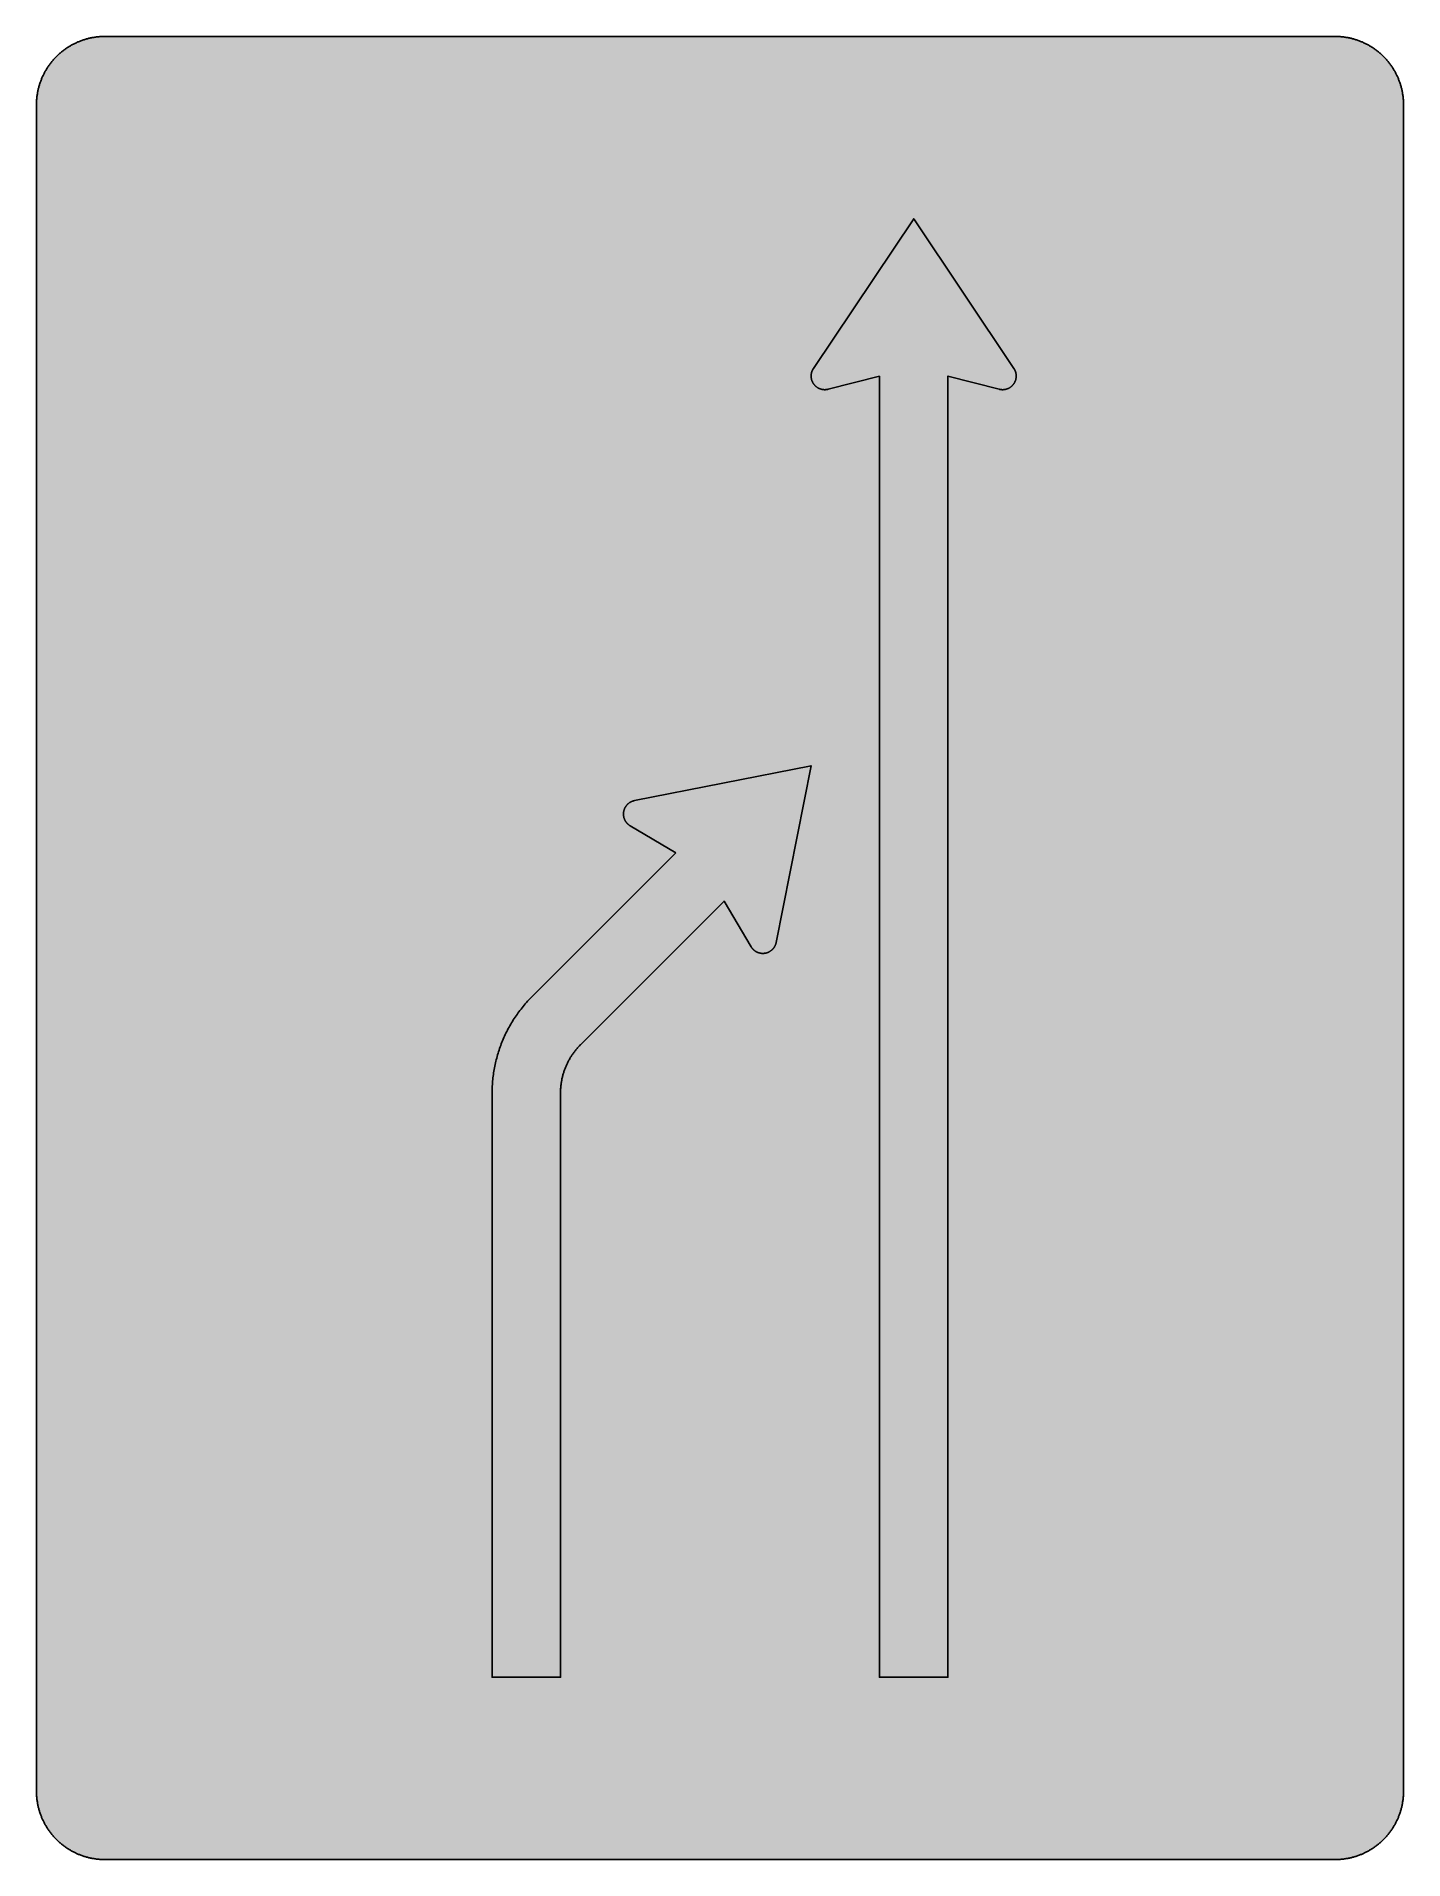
# Model space of a CAD drawing. Header units: millimetres. Extents: x 0 to 423, y 0 to 564.
import ezdxf

# ---------------------------------------------------------------- set-up
doc = ezdxf.new("R2010")
doc.units = ezdxf.units.MM

msp = doc.modelspace()

# ---------------------------------------------------------------- hatches: boundary and pattern name
for color, points in [(254, [(21.2189, 0.0537), (20.955, 0.0533), (20.6934, 0.0584), (20.4292, 0.066), (20.1676, 0.0787), (19.906, 0.094), (19.6469, 0.1118), (19.3853, 0.1321), (19.1262, 0.1549), (18.8671, 0.1829), (18.608, 0.2134), (18.349, 0.2464), (18.0924, 0.2845), (17.8359, 0.3251), (17.5793, 0.3683), (17.3253, 0.414), (17.0688, 0.4623), (16.8148, 0.5156), (16.5633, 0.5715), (16.3093, 0.6299), (16.0579, 0.6909), (15.809, 0.7544), (15.56, 0.823), (15.3111, 0.8941), (15.0622, 0.9677), (14.8158, 1.0439), (14.5694, 1.1227), (14.3256, 1.2065), (14.0818, 1.2903), (13.8379, 1.3792), (13.5966, 1.4707), (13.3579, 1.5672), (13.1191, 1.6637), (12.8803, 1.7628), (12.6441, 1.8669), (12.4079, 1.9736), (12.1742, 2.0803), (11.9405, 2.192), (11.7094, 2.3089), (11.4808, 2.4257), (11.2522, 2.5451), (11.0236, 2.6695), (10.7975, 2.794), (10.574, 2.9235), (10.3505, 3.0556), (10.1295, 3.1877), (9.9111, 3.3249), (9.6926, 3.4646), (9.4742, 3.6068), (9.2608, 3.7541), (9.0475, 3.9014), (8.8341, 4.0513), (8.6258, 4.2037), (8.4176, 4.3612), (8.2118, 4.5187), (8.0061, 4.6812), (7.8029, 4.8438), (7.6022, 5.0114), (7.4041, 5.1816), (7.206, 5.3518), (7.0129, 5.527), (6.8174, 5.7048), (6.6269, 5.8826), (6.4389, 6.0655), (6.2509, 6.2509), (6.0655, 6.4389), (5.8852, 6.6269), (5.7048, 6.8174), (5.527, 7.0104), (5.3518, 7.206), (5.1816, 7.4041), (5.0114, 7.6022), (4.8463, 7.8029), (4.6812, 8.0061), (4.5187, 8.2118), (4.3612, 8.4176), (4.2062, 8.6258), (4.0513, 8.8341), (3.9014, 9.0475), (3.7541, 9.2608), (3.6068, 9.4742), (3.4646, 9.6926), (3.3249, 9.9085), (3.1877, 10.1295), (3.0556, 10.3505), (2.9235, 10.574), (2.794, 10.7975), (2.6695, 11.0236), (2.5451, 11.2522), (2.4257, 11.4808), (2.3063, 11.7094), (2.192, 11.9405), (2.0803, 12.1742), (1.971, 12.4079), (1.8669, 12.6441), (1.7628, 12.8803), (1.6637, 13.1191), (1.5646, 13.3579), (1.4707, 13.5966), (1.3792, 13.8379), (1.2903, 14.0818), (1.2065, 14.3256), (1.1227, 14.5694), (1.0439, 14.8158), (0.9652, 15.0622), (0.8915, 15.3111), (0.823, 15.56), (0.7544, 15.809), (0.6883, 16.0604), (0.6274, 16.3119), (0.569, 16.5633), (0.5131, 16.8148), (0.4623, 17.0688), (0.4115, 17.3253), (0.3658, 17.5793), (0.3226, 17.8359), (0.2819, 18.0924), (0.2464, 18.3515), (0.2134, 18.608), (0.1829, 18.8671), (0.1549, 19.1262), (0.1295, 19.3878), (0.1092, 19.6469), (0.0914, 19.9085), (0.0762, 20.1701), (0.066, 20.4318), (0.0584, 20.6934), (0.0533, 20.955), (0.0508, 21.2192), (0.0522, 543.3314), (0.0533, 543.593), (0.0584, 543.8546), (0.066, 544.1188), (0.0762, 544.3804), (0.0914, 544.642), (0.1092, 544.9011), (0.1295, 545.1627), (0.1549, 545.4218), (0.1829, 545.6809), (0.2134, 545.94), (0.2464, 546.1991), (0.2819, 546.4556), (0.3226, 546.7121), (0.3658, 546.9687), (0.4115, 547.2227), (0.4623, 547.4792), (0.5131, 547.7332), (0.569, 547.9847), (0.6274, 548.2387), (0.6883, 548.4876), (0.7544, 548.7391), (0.823, 548.988), (0.8915, 549.2369), (0.9652, 549.4858), (1.0439, 549.7322), (1.1227, 549.9786), (1.2065, 550.2224), (1.2903, 550.4663), (1.3792, 550.7076), (1.4707, 550.9489), (1.5646, 551.1902), (1.6637, 551.4289), (1.7628, 551.6677), (1.8669, 551.9039), (1.971, 552.1401), (2.0803, 552.3738), (2.192, 552.6049), (2.3063, 552.8386), (2.4257, 553.0672), (2.5451, 553.2958), (2.6695, 553.5244), (2.794, 553.7505), (2.9235, 553.974), (3.0556, 554.1975), (3.1877, 554.4185), (3.3249, 554.6369), (3.4646, 554.8554), (3.6068, 555.0738), (3.7541, 555.2872), (3.9014, 555.5005), (4.0513, 555.7114), (4.2062, 555.9222), (4.3612, 556.1305), (4.5187, 556.3362), (4.6812, 556.5419), (4.8463, 556.7451), (5.0114, 556.9458), (5.1816, 557.1439), (5.3518, 557.342), (5.527, 557.5351), (5.7048, 557.7281), (5.8852, 557.9212), (6.0655, 558.1091), (6.2509, 558.2971), (6.4389, 558.4825), (6.6269, 558.6628), (6.8174, 558.8432), (7.0129, 559.021), (7.206, 559.1937), (7.4041, 559.3664), (7.6022, 559.5366), (7.8029, 559.7017), (8.0061, 559.8668), (8.2118, 560.0268), (8.4176, 560.1868), (8.6258, 560.3418), (8.8341, 560.4967), (9.0475, 560.6466), (9.2608, 560.7939), (9.4742, 560.9387), (9.6926, 561.0835), (9.9111, 561.2232), (10.1295, 561.3603), (10.3505, 561.4924), (10.574, 561.6245), (10.7975, 561.754), (11.0236, 561.8785), (11.2522, 562.0029), (11.4808, 562.1223), (11.7094, 562.2392), (11.9405, 562.356), (12.1742, 562.4678), (12.4079, 562.5744), (12.6441, 562.6811), (12.8803, 562.7853), (13.1191, 562.8843), (13.3579, 562.9834), (13.5966, 563.0774), (13.8379, 563.1688), (14.0818, 563.2577), (14.3256, 563.3415), (14.5694, 563.4253), (14.8158, 563.5041), (15.0622, 563.5803), (15.3111, 563.6539), (15.56, 563.7251), (15.809, 563.7936), (16.0579, 563.8571), (16.3093, 563.9206), (16.5633, 563.9791), (16.8148, 564.0349), (17.0688, 564.0857), (17.3253, 564.1365), (17.5793, 564.1823), (17.8359, 564.2254), (18.0924, 564.2635), (18.349, 564.3016), (18.608, 564.3347), (18.8671, 564.3651), (19.1262, 564.3931), (19.3853, 564.4185), (19.6469, 564.4388), (19.906, 564.4566), (20.1676, 564.4718), (20.4292, 564.482), (20.6934, 564.4896), (20.955, 564.4947), (21.2166, 564.4972), (402.2189, 564.4981), (402.4808, 564.4947), (402.7424, 564.4896), (403.0066, 564.482), (403.2682, 564.4718), (403.5298, 564.4566), (403.7889, 564.4388), (404.0505, 564.4185), (404.3096, 564.3931), (404.5687, 564.3651), (404.8277, 564.3347), (405.0868, 564.3016), (405.3434, 564.2635), (405.5999, 564.2254), (405.8564, 564.1823), (406.113, 564.1365), (406.367, 564.0857), (406.621, 564.0349), (406.875, 563.9791), (407.1264, 563.9206), (407.3779, 563.8571), (407.6268, 563.7936), (407.8783, 563.7251), (408.1272, 563.6539), (408.3736, 563.5803), (408.62, 563.5041), (408.8663, 563.4253), (409.1102, 563.3415), (409.354, 563.2577), (409.5979, 563.1688), (409.8392, 563.0774), (410.0805, 562.9834), (410.3192, 562.8843), (410.5554, 562.7853), (410.7942, 562.6811), (411.0279, 562.5744), (411.2616, 562.4678), (411.4952, 562.356), (411.7264, 562.2392), (411.9575, 562.1223), (412.1861, 562.0029), (412.4122, 561.8785), (412.6382, 561.754), (412.8643, 561.6245), (413.0853, 561.4924), (413.3063, 561.3603), (413.5272, 561.2232), (413.7457, 561.0835), (413.9616, 560.9387), (414.1775, 560.7939), (414.3908, 560.6466), (414.6017, 560.4967), (414.8125, 560.3418), (415.0208, 560.1868), (415.2265, 560.0268), (415.4297, 559.8668), (415.6329, 559.7017), (415.8336, 559.5366), (416.0342, 559.3664), (416.2298, 559.1937), (416.4254, 559.021), (416.6184, 558.8432), (416.8089, 558.6628), (416.9994, 558.4825), (417.1848, 558.2971), (417.3703, 558.1091), (417.5531, 557.9212), (417.7335, 557.7281), (417.9087, 557.5351), (418.084, 557.342), (418.2567, 557.1439), (418.4244, 556.9458), (418.592, 556.7451), (418.7546, 556.5419), (418.9171, 556.3362), (419.0746, 556.1305), (419.2321, 555.9222), (419.3845, 555.7114), (419.5369, 555.5005), (419.6842, 555.2872), (419.829, 555.0738), (419.9712, 554.8554), (420.1109, 554.6369), (420.2481, 554.4185), (420.3827, 554.1975), (420.5148, 553.974), (420.6418, 553.7505), (420.7688, 553.5244), (420.8907, 553.2958), (421.0126, 553.0672), (421.1295, 552.8386), (421.2438, 552.6049), (421.3555, 552.3738), (421.4647, 552.1401), (421.5689, 551.9039), (421.673, 551.6677), (421.7746, 551.4289), (421.8711, 551.1902), (421.9651, 550.9489), (422.0566, 550.7076), (422.1455, 550.4663), (422.2318, 550.2224), (422.3131, 549.9786), (422.3918, 549.7322), (422.4706, 549.4858), (422.5442, 549.2369), (422.6128, 548.988), (422.6814, 548.7391), (422.7449, 548.4876), (422.8084, 548.2387), (422.8668, 547.9847), (422.9227, 547.7332), (422.9735, 547.4792), (423.0243, 547.2227), (423.07, 546.9687), (423.1132, 546.7121), (423.1513, 546.4556), (423.1894, 546.1991), (423.2224, 545.94), (423.2529, 545.6809), (423.2808, 545.4218), (423.3037, 545.1627), (423.3266, 544.9011), (423.3443, 544.642), (423.357, 544.3804), (423.3697, 544.1188), (423.3774, 543.8546), (423.3824, 543.593), (423.385, 543.3314), (423.3855, 21.2203), (423.3824, 20.955), (423.3774, 20.6934), (423.3697, 20.4318), (423.357, 20.1701), (423.3443, 19.9085), (423.3266, 19.6469), (423.3037, 19.3878), (423.2808, 19.1262), (423.2529, 18.8671), (423.2224, 18.608), (423.1894, 18.3515), (423.1513, 18.0924), (423.1132, 17.8359), (423.07, 17.5793), (423.0243, 17.3253), (422.9735, 17.0688), (422.9227, 16.8148), (422.8668, 16.5633), (422.8084, 16.3119), (422.7449, 16.0604), (422.6814, 15.809), (422.6128, 15.56), (422.5442, 15.3111), (422.4706, 15.0622), (422.3918, 14.8158), (422.3131, 14.5694), (422.2318, 14.3256), (422.1455, 14.0818), (422.0566, 13.8379), (421.9651, 13.5966), (421.8711, 13.3579), (421.7746, 13.1191), (421.673, 12.8803), (421.5689, 12.6441), (421.4647, 12.4079), (421.3555, 12.1742), (421.2438, 11.9405), (421.1295, 11.7094), (421.0126, 11.4808), (420.8907, 11.2522), (420.7688, 11.0236), (420.6418, 10.7975), (420.5148, 10.574), (420.3827, 10.3505), (420.2481, 10.1295), (420.1109, 9.9085), (419.9712, 9.6926), (419.829, 9.4742), (419.6842, 9.2608), (419.5369, 9.0475), (419.3845, 8.8341), (419.2321, 8.6258), (419.0746, 8.4176), (418.9171, 8.2118), (418.7546, 8.0061), (418.592, 7.8029), (418.4244, 7.6022), (418.2567, 7.4041), (418.084, 7.206), (417.9087, 7.0104), (417.7335, 6.8174), (417.5531, 6.6269), (417.3703, 6.4389), (417.1848, 6.2509), (416.9994, 6.0655), (416.8089, 5.8826), (416.6184, 5.7048), (416.4254, 5.527), (416.2298, 5.3518), (416.0342, 5.1816), (415.8336, 5.0114), (415.6329, 4.8438), (415.4297, 4.6812), (415.2265, 4.5187), (415.0208, 4.3612), (414.8125, 4.2037), (414.6017, 4.0513), (414.3908, 3.9014), (414.1775, 3.7541), (413.9616, 3.6068), (413.7457, 3.4646), (413.5272, 3.3249), (413.3063, 3.1877), (413.0853, 3.0556), (412.8643, 2.9235), (412.6382, 2.794), (412.4122, 2.6695), (412.1861, 2.5451), (411.9575, 2.4257), (411.7264, 2.3089), (411.4952, 2.192), (411.2616, 2.0803), (411.0279, 1.9736), (410.7942, 1.8669), (410.5554, 1.7628), (410.3192, 1.6637), (410.0805, 1.5672), (409.8392, 1.4707), (409.5979, 1.3792), (409.354, 1.2903), (409.1102, 1.2065), (408.8663, 1.1227), (408.62, 1.0439), (408.3736, 0.9677), (408.1272, 0.8941), (407.8783, 0.823), (407.6268, 0.7544), (407.3779, 0.6909), (407.1264, 0.6299), (406.875, 0.5715), (406.621, 0.5156), (406.367, 0.4623), (406.113, 0.414), (405.8564, 0.3683), (405.5999, 0.3251), (405.3434, 0.2845), (405.0868, 0.2464), (404.8277, 0.2134), (404.5687, 0.1829), (404.3096, 0.1549), (404.0505, 0.1321), (403.7889, 0.1118), (403.5298, 0.094), (403.2682, 0.0787), (403.0066, 0.066), (402.7424, 0.0584), (402.4808, 0.0533), (402.2166, 0.0533)]), (59, [(261.1078, 459.3703), (245.2328, 455.2703), (245.2141, 455.2645), (245.1989, 455.262), (245.1837, 455.2569), (245.1659, 455.2518), (245.1506, 455.2493), (245.1354, 455.2442), (245.1176, 455.2417), (245.1024, 455.2366), (245.0846, 455.234), (245.0694, 455.2315), (245.0541, 455.2264), (245.0363, 455.2239), (245.0211, 455.2213), (245.0033, 455.2163), (244.9881, 455.2137), (244.9703, 455.2112), (244.9551, 455.2086), (244.9373, 455.2036), (244.922, 455.201), (244.9068, 455.1985), (244.889, 455.1959), (244.8738, 455.1934), (244.856, 455.1909), (244.8408, 455.1883), (244.823, 455.1858), (244.8077, 455.1832), (244.79, 455.1807), (244.7747, 455.1782), (244.7569, 455.1756), (244.7417, 455.1731), (244.7239, 455.1705), (244.7087, 455.168), (244.6909, 455.168), (244.6757, 455.1655), (244.6579, 455.1629), (244.6401, 455.1604), (244.6249, 455.1604), (244.6071, 455.1578), (244.5918, 455.1553), (244.5741, 455.1553), (244.5588, 455.1528), (244.541, 455.1502), (244.5258, 455.1502), (244.508, 455.1477), (244.4902, 455.1477), (244.475, 455.1451), (244.4572, 455.1451), (244.442, 455.1451), (244.4242, 455.1426), (244.409, 455.1426), (244.3912, 455.1401), (244.3734, 455.1401), (244.3582, 455.1401), (244.3404, 455.1401), (244.3251, 455.1375), (244.3074, 455.1375), (244.2896, 455.1375), (244.2743, 455.1375), (244.2566, 455.1375), (244.2413, 455.135), (244.2235, 455.135), (244.2058, 455.135), (244.1905, 455.135), (244.1727, 455.135), (244.0635, 455.1375), (243.9543, 455.1401), (243.8476, 455.1477), (243.7409, 455.1578), (243.6343, 455.1705), (243.5276, 455.1832), (243.4234, 455.201), (243.3193, 455.2213), (243.2177, 455.2442), (243.1161, 455.2696), (243.0145, 455.295), (242.9154, 455.3255), (242.8164, 455.3585), (242.7173, 455.3915), (242.6208, 455.4296), (242.5268, 455.4677), (242.4303, 455.5084), (242.3389, 455.5541), (242.2474, 455.5998), (242.156, 455.6455), (242.0671, 455.6963), (241.9782, 455.7497), (241.8918, 455.803), (241.8055, 455.8589), (241.7242, 455.9173), (241.6404, 455.9757), (241.5591, 456.0392), (241.4803, 456.1027), (241.4041, 456.1688), (241.3279, 456.2348), (241.2517, 456.3034), (241.1806, 456.3745), (241.1095, 456.4482), (241.0409, 456.5218), (240.9723, 456.598), (240.9063, 456.6768), (240.8428, 456.7555), (240.7818, 456.8368), (240.7209, 456.9181), (240.6625, 457.0019), (240.6066, 457.0882), (240.5532, 457.1746), (240.4999, 457.261), (240.4516, 457.3499), (240.4034, 457.4413), (240.3577, 457.5327), (240.3145, 457.6267), (240.2738, 457.7207), (240.2332, 457.8172), (240.1976, 457.9137), (240.1621, 458.0103), (240.1291, 458.1093), (240.1011, 458.2109), (240.0732, 458.31), (240.0478, 458.4116), (240.0249, 458.5157), (240.0071, 458.6199), (239.9894, 458.724), (239.9741, 458.8307), (239.9614, 458.9374), (239.9513, 459.044), (239.9462, 459.1507), (239.9411, 459.2599), (239.9411, 459.3692), (239.9411, 459.4073), (239.9411, 459.4479), (239.9411, 459.486), (239.9436, 459.5266), (239.9436, 459.5647), (239.9462, 459.6054), (239.9487, 459.6435), (239.9513, 459.6816), (239.9538, 459.7222), (239.9589, 459.7603), (239.9614, 459.7984), (239.9665, 459.8365), (239.9716, 459.8772), (239.9741, 459.9153), (239.9817, 459.9534), (239.9868, 459.9915), (239.9919, 460.0321), (239.9995, 460.0702), (240.0046, 460.1083), (240.0122, 460.1464), (240.0198, 460.1845), (240.0275, 460.2226), (240.0351, 460.2607), (240.0427, 460.2988), (240.0529, 460.3369), (240.0605, 460.375), (240.0706, 460.4131), (240.0808, 460.4487), (240.091, 460.4868), (240.1011, 460.5249), (240.1113, 460.563), (240.124, 460.5985), (240.1341, 460.6366), (240.1468, 460.6722), (240.1595, 460.7103), (240.1722, 460.7484), (240.1849, 460.7839), (240.1976, 460.8195), (240.2103, 460.8576), (240.2256, 460.8932), (240.2383, 460.9287), (240.2535, 460.9668), (240.2688, 461.0024), (240.284, 461.0379), (240.2992, 461.0735), (240.3145, 461.1091), (240.3297, 461.1446), (240.3475, 461.1802), (240.3653, 461.2157), (240.3805, 461.2488), (240.3983, 461.2843), (240.4161, 461.3199), (240.4364, 461.3529), (240.4542, 461.3885), (240.472, 461.424), (240.4923, 461.457), (240.5101, 461.4901), (240.5304, 461.5256), (240.5507, 461.5586), (240.571, 461.5917), (240.5913, 461.6247), (240.6142, 461.6577), (240.6345, 461.6907), (240.6574, 461.7237), (271.6911, 508.0536), (302.726, 461.7251), (302.7477, 461.6907), (302.768, 461.6577), (302.7883, 461.6247), (302.8086, 461.5917), (302.829, 461.5586), (302.8493, 461.5256), (302.8696, 461.4901), (302.8899, 461.457), (302.9077, 461.424), (302.928, 461.3885), (302.9458, 461.3529), (302.9636, 461.3199), (302.9814, 461.2843), (302.9991, 461.2488), (303.0169, 461.2157), (303.0347, 461.1802), (303.0499, 461.1446), (303.0652, 461.1091), (303.083, 461.0735), (303.0982, 461.0379), (303.1134, 461.0024), (303.1287, 460.9668), (303.1414, 460.9287), (303.1566, 460.8932), (303.1693, 460.8576), (303.1846, 460.8195), (303.1973, 460.7839), (303.21, 460.7484), (303.2227, 460.7103), (303.2354, 460.6722), (303.2455, 460.6366), (303.2582, 460.5985), (303.2684, 460.563), (303.2785, 460.5249), (303.2887, 460.4868), (303.2989, 460.4487), (303.309, 460.4131), (303.3192, 460.375), (303.3268, 460.3369), (303.337, 460.2988), (303.3446, 460.2607), (303.3522, 460.2226), (303.3598, 460.1845), (303.3674, 460.1464), (303.3751, 460.1083), (303.3827, 460.0702), (303.3878, 460.0321), (303.3928, 459.9915), (303.4005, 459.9534), (303.4055, 459.9153), (303.4106, 459.8772), (303.4132, 459.8365), (303.4182, 459.7984), (303.4208, 459.7603), (303.4259, 459.7222), (303.4284, 459.6816), (303.4309, 459.6435), (303.4335, 459.6054), (303.436, 459.5647), (303.436, 459.5266), (303.4386, 459.486), (303.4386, 459.4479), (303.4386, 459.4073), (303.4411, 459.3692), (303.4386, 459.2599), (303.4335, 459.1507), (303.4284, 459.044), (303.4182, 458.9374), (303.4055, 458.8307), (303.3903, 458.724), (303.3725, 458.6199), (303.3547, 458.5157), (303.3319, 458.4116), (303.3065, 458.31), (303.2785, 458.2109), (303.2506, 458.1093), (303.2176, 458.0103), (303.182, 457.9137), (303.1465, 457.8172), (303.1084, 457.7207), (303.0652, 457.6267), (303.022, 457.5327), (302.9763, 457.4413), (302.928, 457.3499), (302.8798, 457.261), (302.8264, 457.1746), (302.7731, 457.0882), (302.7172, 457.0019), (302.6588, 456.9181), (302.5978, 456.8368), (302.5369, 456.7555), (302.4734, 456.6768), (302.4073, 456.598), (302.3413, 456.5218), (302.2702, 456.4482), (302.199, 456.3745), (302.1279, 456.3034), (302.0543, 456.2348), (301.9781, 456.1688), (301.8993, 456.1027), (301.8206, 456.0392), (301.7393, 455.9757), (301.658, 455.9173), (301.5742, 455.8589), (301.4878, 455.803), (301.4015, 455.7497), (301.3151, 455.6963), (301.2237, 455.6455), (301.1348, 455.5998), (301.0408, 455.5541), (300.9494, 455.5084), (300.8554, 455.4677), (300.7589, 455.4296), (300.6623, 455.3915), (300.5633, 455.3585), (300.4668, 455.3255), (300.3652, 455.295), (300.2636, 455.2696), (300.162, 455.2442), (300.0604, 455.2213), (299.9562, 455.201), (299.8521, 455.1832), (299.7454, 455.1705), (299.6387, 455.1578), (299.532, 455.1477), (299.4254, 455.1401), (299.3161, 455.1375), (299.2069, 455.135), (299.1891, 455.135), (299.1739, 455.135), (299.1561, 455.135), (299.1409, 455.135), (299.1231, 455.1375), (299.1053, 455.1375), (299.0901, 455.1375), (299.0723, 455.1375), (299.0571, 455.1375), (299.0393, 455.1401), (299.0215, 455.1401), (299.0063, 455.1401), (298.9885, 455.1401), (298.9732, 455.1426), (298.9555, 455.1426), (298.9402, 455.1451), (298.9224, 455.1451), (298.9072, 455.1451), (298.8894, 455.1477), (298.8716, 455.1477), (298.8564, 455.1502), (298.8386, 455.1502), (298.8234, 455.1528), (298.8056, 455.1553), (298.7904, 455.1553), (298.7726, 455.1578), (298.7573, 455.1604), (298.7396, 455.1604), (298.7243, 455.1629), (298.7065, 455.1655), (298.6888, 455.168), (298.6735, 455.168), (298.6557, 455.1705), (298.6405, 455.1731), (298.6227, 455.1756), (298.6075, 455.1782), (298.5897, 455.1807), (298.5745, 455.1832), (298.5567, 455.1858), (298.5414, 455.1883), (298.5237, 455.1909), (298.5084, 455.1934), (298.4906, 455.1959), (298.4754, 455.1985), (298.4576, 455.201), (298.4424, 455.2036), (298.4246, 455.2086), (298.4094, 455.2112), (298.3941, 455.2137), (298.3763, 455.2163), (298.3611, 455.2213), (298.3433, 455.2239), (298.3281, 455.2264), (298.3103, 455.2315), (298.2951, 455.234), (298.2773, 455.2366), (298.262, 455.2417), (298.2468, 455.2442), (298.229, 455.2493), (298.2138, 455.2518), (298.196, 455.2569), (298.1808, 455.262), (298.1655, 455.2645), (298.1477, 455.2696), (282.2744, 459.3703), (282.2744, 56.4981), (261.1078, 56.4981)]), (59, [(198.0336, 311.778), (183.9101, 320.1056), (183.8477, 320.1416), (183.7893, 320.1772), (183.7309, 320.2153), (183.6725, 320.2534), (183.6166, 320.294), (183.5582, 320.3346), (183.5023, 320.3753), (183.449, 320.4185), (183.3956, 320.4616), (183.3423, 320.5048), (183.2889, 320.5505), (183.2381, 320.5937), (183.1873, 320.642), (183.1365, 320.6877), (183.0857, 320.736), (183.0375, 320.7842), (182.9918, 320.8325), (182.9435, 320.8833), (182.8978, 320.9341), (182.8546, 320.9849), (182.8089, 321.0382), (182.7657, 321.089), (182.7225, 321.1424), (182.6819, 321.1982), (182.6412, 321.2516), (182.6031, 321.3075), (182.5625, 321.3633), (182.5244, 321.4192), (182.4888, 321.4776), (182.4533, 321.5335), (182.4177, 321.5919), (182.3822, 321.6504), (182.3491, 321.7113), (182.3187, 321.7697), (182.2856, 321.8307), (182.2552, 321.8917), (182.2272, 321.9526), (182.1967, 322.0136), (182.1713, 322.0771), (182.1434, 322.138), (182.118, 322.2015), (182.0951, 322.265), (182.0697, 322.3311), (182.0494, 322.3946), (182.0266, 322.4581), (182.0062, 322.5241), (181.9885, 322.5902), (181.9681, 322.6562), (181.9529, 322.7222), (181.9351, 322.7883), (181.9199, 322.8569), (181.9072, 322.9229), (181.8945, 322.9915), (181.8818, 323.0575), (181.8716, 323.1261), (181.8615, 323.1947), (181.8538, 323.2633), (181.8462, 323.3318), (181.8386, 323.403), (181.8335, 323.4715), (181.831, 323.5401), (181.8284, 323.6112), (181.8259, 323.6798), (181.8259, 323.7509), (181.8259, 323.8449), (181.8284, 323.9389), (181.8335, 324.0329), (181.8411, 324.1269), (181.8513, 324.2183), (181.8615, 324.3097), (181.8767, 324.4012), (181.8894, 324.4926), (181.9072, 324.5841), (181.9275, 324.673), (181.9478, 324.7619), (181.9707, 324.8508), (181.9961, 324.9397), (182.0215, 325.026), (182.0494, 325.1124), (182.0799, 325.1962), (182.1104, 325.2826), (182.1459, 325.3664), (182.1815, 325.4477), (182.2171, 325.5315), (182.2552, 325.6128), (182.2958, 325.6915), (182.339, 325.7702), (182.3822, 325.849), (182.4279, 325.9277), (182.4736, 326.0039), (182.5219, 326.0776), (182.5727, 326.1538), (182.6235, 326.2249), (182.6768, 326.2986), (182.7327, 326.3697), (182.7886, 326.4383), (182.8444, 326.5068), (182.9029, 326.5729), (182.9638, 326.6389), (183.0273, 326.705), (183.0883, 326.7685), (183.1543, 326.8294), (183.2204, 326.8904), (183.2864, 326.9513), (183.355, 327.0072), (183.4236, 327.0656), (183.4947, 327.119), (183.5683, 327.1749), (183.6395, 327.2257), (183.7157, 327.2765), (183.7919, 327.3247), (183.8681, 327.373), (183.9468, 327.4187), (184.0255, 327.4644), (184.1043, 327.5076), (184.1856, 327.5482), (184.2694, 327.5863), (184.3507, 327.6244), (184.437, 327.6625), (184.5208, 327.6956), (184.6072, 327.7286), (184.6961, 327.7591), (184.7825, 327.787), (184.8714, 327.8149), (184.9628, 327.8403), (185.0542, 327.8632), (185.1457, 327.8835), (185.2371, 327.9038), (239.9411, 338.7203), (229.1277, 284.0161), (229.108, 283.9212), (229.0851, 283.8298), (229.0623, 283.7409), (229.0369, 283.6494), (229.0115, 283.5605), (228.981, 283.4716), (228.9505, 283.3853), (228.9175, 283.2989), (228.8845, 283.2125), (228.8489, 283.1287), (228.8108, 283.0449), (228.7702, 282.9636), (228.7295, 282.8823), (228.6864, 282.8036), (228.6432, 282.7223), (228.5949, 282.6461), (228.5492, 282.5674), (228.4984, 282.4937), (228.4476, 282.4175), (228.3968, 282.3439), (228.3435, 282.2727), (228.2876, 282.2016), (228.2317, 282.133), (228.1733, 282.0645), (228.1123, 281.9984), (228.0514, 281.9324), (227.9904, 281.8663), (227.9269, 281.8028), (227.8634, 281.7419), (227.7974, 281.6809), (227.7288, 281.6225), (227.6602, 281.5666), (227.5916, 281.5107), (227.5205, 281.4549), (227.4494, 281.4015), (227.3757, 281.3507), (227.3021, 281.2999), (227.2259, 281.2517), (227.1497, 281.2059), (227.0709, 281.1602), (226.9947, 281.117), (226.9134, 281.0739), (226.8347, 281.0358), (226.7534, 280.9951), (226.6721, 280.9596), (226.5883, 280.924), (226.5045, 280.891), (226.4207, 280.858), (226.3343, 280.8275), (226.248, 280.7995), (226.1616, 280.7741), (226.0727, 280.7487), (225.9863, 280.7259), (225.8949, 280.7056), (225.806, 280.6852), (225.7171, 280.67), (225.6257, 280.6548), (225.5342, 280.6421), (225.4402, 280.6294), (225.3488, 280.6217), (225.2548, 280.6141), (225.1608, 280.609), (225.0669, 280.6065), (224.9729, 280.604), (224.9043, 280.604), (224.8332, 280.6065), (224.7646, 280.609), (224.6935, 280.6141), (224.6249, 280.6192), (224.5563, 280.6243), (224.4852, 280.6319), (224.4166, 280.6395), (224.348, 280.6497), (224.282, 280.6598), (224.2134, 280.6725), (224.1448, 280.6852), (224.0788, 280.7005), (224.0102, 280.7157), (223.9442, 280.731), (223.8781, 280.7487), (223.8121, 280.7665), (223.7461, 280.7843), (223.6826, 280.8046), (223.6165, 280.8275), (223.553, 280.8503), (223.4895, 280.8732), (223.426, 280.8961), (223.3625, 280.9215), (223.299, 280.9494), (223.2381, 280.9773), (223.1746, 281.0053), (223.1136, 281.0332), (223.0526, 281.0637), (222.9917, 281.0967), (222.9333, 281.1272), (222.8748, 281.1602), (222.8139, 281.1958), (222.7555, 281.2313), (222.6996, 281.2669), (222.6412, 281.3025), (222.5853, 281.3406), (222.5294, 281.3787), (222.4735, 281.4193), (222.4202, 281.4599), (222.3668, 281.5006), (222.3135, 281.5438), (222.2602, 281.5869), (222.2068, 281.6301), (222.156, 281.6758), (222.1052, 281.7216), (222.057, 281.7698), (222.0062, 281.8155), (221.9579, 281.8638), (221.9096, 281.9146), (221.8639, 281.9629), (221.8182, 282.0137), (221.7725, 282.067), (221.7268, 282.1178), (221.6836, 282.1711), (221.6404, 282.227), (221.5972, 282.2804), (221.5566, 282.3362), (221.5159, 282.3921), (221.4778, 282.4505), (221.4372, 282.509), (221.3991, 282.5674), (221.3635, 282.6258), (221.328, 282.6868), (213.0005, 296.8114), (168.5301, 252.3405), (168.3436, 252.1534), (168.1607, 251.9629), (167.9829, 251.7724), (167.8051, 251.5794), (167.6298, 251.3838), (167.4597, 251.1857), (167.2895, 250.9876), (167.1218, 250.7869), (166.9593, 250.5837), (166.7967, 250.3805), (166.6392, 250.1722), (166.4818, 249.9665), (166.3294, 249.7557), (166.1795, 249.5448), (166.0322, 249.3315), (165.8849, 249.1156), (165.7426, 248.8997), (165.6029, 248.6812), (165.4658, 248.4603), (165.3311, 248.2393), (165.2016, 248.0183), (165.0721, 247.7922), (164.9451, 247.5662), (164.8231, 247.3401), (164.7038, 247.1115), (164.5844, 246.8804), (164.4701, 246.6492), (164.3583, 246.4181), (164.2491, 246.1819), (164.145, 245.9482), (164.0408, 245.7094), (163.9392, 245.4732), (163.8427, 245.2345), (163.7487, 244.9932), (163.6573, 244.7519), (163.5684, 244.5106), (163.482, 244.2667), (163.4007, 244.0203), (163.3195, 243.7765), (163.2433, 243.5276), (163.1696, 243.2812), (163.0985, 243.0323), (163.0324, 242.7834), (162.9664, 242.5319), (162.9054, 242.2804), (162.847, 242.029), (162.7911, 241.775), (162.7403, 241.521), (162.6895, 241.267), (162.6438, 241.0104), (162.6006, 240.7539), (162.56, 240.4974), (162.5244, 240.2408), (162.4914, 239.9817), (162.4609, 239.7227), (162.433, 239.4636), (162.4076, 239.2045), (162.3873, 238.9454), (162.3695, 238.6838), (162.3543, 238.4222), (162.3441, 238.1606), (162.3365, 237.8989), (162.3314, 237.6348), (162.3289, 237.3732), (162.33, 56.4981), (141.1633, 56.4981), (141.1633, 237.3736), (141.1656, 237.8989), (141.1757, 238.4247), (141.191, 238.948), (141.2138, 239.4712), (141.2443, 239.9944), (141.2799, 240.5151), (141.3205, 241.0358), (141.3688, 241.5565), (141.4247, 242.0747), (141.4856, 242.5929), (141.5517, 243.1085), (141.6253, 243.6241), (141.7066, 244.1372), (141.793, 244.6503), (141.8844, 245.1608), (141.9835, 245.6688), (142.0876, 246.1768), (142.1994, 246.6848), (142.3162, 247.1877), (142.4381, 247.6906), (142.5677, 248.1936), (142.7023, 248.6914), (142.8445, 249.1892), (142.9918, 249.6845), (143.1442, 250.1773), (143.3043, 250.6701), (143.4694, 251.1577), (143.6421, 251.6454), (143.8173, 252.1306), (144.0002, 252.6132), (144.1907, 253.0958), (144.3838, 253.5733), (144.5844, 254.0483), (144.7927, 254.5207), (145.0035, 254.9931), (145.222, 255.4605), (145.4455, 255.9253), (145.6741, 256.3901), (145.9103, 256.8499), (146.1491, 257.3071), (146.3954, 257.7617), (146.6469, 258.2139), (146.906, 258.6609), (147.1676, 259.1079), (147.4368, 259.5499), (147.7112, 259.9893), (147.9906, 260.4262), (148.275, 260.858), (148.5646, 261.2898), (148.8618, 261.714), (149.164, 262.1382), (149.4688, 262.5573), (149.7813, 262.9738), (150.0988, 263.3878), (150.4213, 263.7968), (150.749, 264.2006), (151.0817, 264.602), (151.4221, 265.0007), (151.765, 265.3944), (152.1155, 265.7856), (152.4686, 266.1717), (152.8267, 266.5527), (153.1925, 266.9311), (153.5608, 267.3071)])]:
    msp.add_hatch(color=color).paths.add_polyline_path(points)
h = msp.add_hatch(color=59)
h.paths.add_polyline_path([(21.2189, 5.3453), (21.021, 5.3442), (20.8229, 5.3492), (20.6273, 5.3543), (20.4318, 5.3645), (20.2336, 5.3746), (20.0381, 5.3873), (19.8425, 5.4026), (19.6494, 5.4229), (19.4539, 5.4432), (19.2608, 5.4661), (19.0678, 5.4915), (18.8747, 5.5169), (18.6817, 5.5474), (18.4887, 5.5804), (18.2982, 5.6159), (18.1077, 5.6515), (17.9172, 5.6921), (17.7267, 5.7328), (17.5362, 5.776), (17.3482, 5.8217), (17.1602, 5.8699), (16.9723, 5.9207), (16.7869, 5.9741), (16.6014, 6.03), (16.416, 6.0884), (16.2306, 6.1468), (16.0477, 6.2103), (15.8648, 6.2738), (15.6845, 6.3398), (15.5016, 6.4084), (15.3213, 6.4795), (15.1435, 6.5532), (14.9657, 6.6269), (14.7879, 6.7056), (14.6101, 6.7843), (14.4348, 6.8656), (14.2596, 6.9494), (14.0868, 7.0358), (13.9141, 7.1247), (13.7439, 7.2136), (13.5712, 7.305), (13.4036, 7.4016), (13.2359, 7.4981), (13.0683, 7.5946), (12.9007, 7.6962), (12.7356, 7.7978), (12.573, 7.9045), (12.4104, 8.0112), (12.2504, 8.1204), (12.0904, 8.2296), (11.9304, 8.3439), (11.7729, 8.4582), (11.618, 8.575), (11.463, 8.6944), (11.3081, 8.8163), (11.1582, 8.9383), (11.0058, 9.0627), (10.856, 9.1897), (10.7086, 9.3193), (10.5639, 9.4513), (10.4191, 9.5834), (10.2743, 9.718), (10.1321, 9.8552), (9.9924, 9.9924), (9.8527, 10.1346), (9.718, 10.2743), (9.5834, 10.4191), (9.4488, 10.5639), (9.3193, 10.7112), (9.1897, 10.8585), (9.0627, 11.0058), (8.9383, 11.1582), (8.8138, 11.3106), (8.6944, 11.463), (8.575, 11.618), (8.4582, 11.7729), (8.3439, 11.9304), (8.2296, 12.0904), (8.1178, 12.2504), (8.0112, 12.4104), (7.9019, 12.573), (7.7978, 12.7381), (7.6962, 12.9007), (7.5946, 13.0683), (7.4955, 13.2359), (7.399, 13.4036), (7.305, 13.5712), (7.2136, 13.7439), (7.1222, 13.9141), (7.0358, 14.0868), (6.9494, 14.2596), (6.8656, 14.4348), (6.7843, 14.6101), (6.7031, 14.7879), (6.6269, 14.9657), (6.5507, 15.1435), (6.477, 15.3213), (6.4084, 15.5016), (6.3398, 15.6845), (6.2713, 15.8648), (6.2078, 16.0477), (6.1468, 16.2331), (6.0858, 16.416), (6.03, 16.6014), (5.9741, 16.7869), (5.9207, 16.9748), (5.8699, 17.1602), (5.8217, 17.3482), (5.776, 17.5362), (5.7302, 17.7267), (5.6896, 17.9172), (5.6515, 18.1077), (5.6134, 18.2982), (5.5778, 18.4887), (5.5474, 18.6817), (5.5169, 18.8747), (5.4889, 19.0678), (5.4635, 19.2608), (5.4407, 19.4539), (5.4204, 19.6494), (5.4026, 19.845), (5.3873, 20.0406), (5.3721, 20.2362), (5.3619, 20.4318), (5.3543, 20.6273), (5.3467, 20.8255), (5.3442, 21.021), (5.3416, 21.2192), (5.3439, 543.3314), (5.3442, 543.527), (5.3467, 543.7251), (5.3543, 543.9207), (5.3619, 544.1163), (5.3721, 544.3144), (5.3873, 544.51), (5.4026, 544.703), (5.4204, 544.8986), (5.4407, 545.0942), (5.4635, 545.2872), (5.4889, 545.4802), (5.5169, 545.6733), (5.5474, 545.8663), (5.5778, 546.0594), (5.6134, 546.2499), (5.6515, 546.4404), (5.6896, 546.6309), (5.7302, 546.8214), (5.776, 547.0119), (5.8217, 547.1998), (5.8699, 547.3878), (5.9207, 547.5732), (5.9741, 547.7612), (6.03, 547.9466), (6.0858, 548.132), (6.1468, 548.3149), (6.2078, 548.5003), (6.2713, 548.6832), (6.3398, 548.8635), (6.4084, 549.0464), (6.477, 549.2242), (6.5507, 549.4045), (6.6269, 549.5823), (6.7031, 549.7601), (6.7843, 549.9379), (6.8656, 550.1132), (6.9494, 550.2885), (7.0358, 550.4612), (7.1222, 550.6339), (7.2136, 550.8041), (7.305, 550.9743), (7.399, 551.1444), (7.4955, 551.3121), (7.5946, 551.4797), (7.6962, 551.6474), (7.7978, 551.8099), (7.9019, 551.975), (8.0112, 552.1376), (8.1178, 552.2976), (8.2296, 552.4576), (8.3439, 552.6176), (8.4582, 552.7751), (8.575, 552.9301), (8.6944, 553.085), (8.8138, 553.2399), (8.9383, 553.3898), (9.0627, 553.5422), (9.1897, 553.6895), (9.3193, 553.8394), (9.4488, 553.9842), (9.5834, 554.1289), (9.718, 554.2737), (9.8527, 554.416), (9.9924, 554.5557), (10.1321, 554.6954), (10.2743, 554.83), (10.4191, 554.9646), (10.5639, 555.0992), (10.7086, 555.2288), (10.856, 555.3583), (11.0058, 555.4853), (11.1582, 555.6098), (11.3081, 555.7317), (11.463, 555.8536), (11.618, 555.973), (11.7729, 556.0898), (11.9304, 556.2041), (12.0904, 556.3184), (12.2504, 556.4276), (12.4104, 556.5369), (12.573, 556.6435), (12.7356, 556.7502), (12.9007, 556.8518), (13.0683, 556.9534), (13.2359, 557.0525), (13.4036, 557.149), (13.5712, 557.243), (13.7439, 557.3344), (13.9141, 557.4259), (14.0868, 557.5122), (14.2596, 557.5986), (14.4348, 557.6824), (14.6101, 557.7637), (14.7879, 557.845), (14.9657, 557.9212), (15.1435, 557.9974), (15.3213, 558.0685), (15.5016, 558.1396), (15.6845, 558.2082), (15.8648, 558.2742), (16.0477, 558.3403), (16.2306, 558.4012), (16.416, 558.4622), (16.6014, 558.5181), (16.7869, 558.5739), (16.9723, 558.6273), (17.1602, 558.6781), (17.3482, 558.7263), (17.5362, 558.7721), (17.7267, 558.8152), (17.9172, 558.8584), (18.1077, 558.8965), (18.2982, 558.9346), (18.4887, 558.9676), (18.6817, 559.0007), (18.8747, 559.0311), (19.0678, 559.0591), (19.2608, 559.0845), (19.4539, 559.1073), (19.6494, 559.1277), (19.8425, 559.1454), (20.0381, 559.1607), (20.2336, 559.1759), (20.4318, 559.1861), (20.6273, 559.1937), (20.8229, 559.2013), (21.021, 559.2039), (21.2166, 559.2064), (402.2189, 559.2064), (402.4147, 559.2039), (402.6129, 559.2013), (402.8084, 559.1937), (403.004, 559.1861), (403.2021, 559.1759), (403.3977, 559.1607), (403.5933, 559.1454), (403.7863, 559.1277), (403.9819, 559.1073), (404.175, 559.0845), (404.368, 559.0591), (404.5636, 559.0311), (404.7541, 559.0007), (404.9471, 558.9676), (405.1376, 558.9346), (405.3307, 558.8965), (405.5212, 558.8584), (405.7091, 558.8152), (405.8996, 558.7721), (406.0876, 558.7263), (406.2755, 558.6781), (406.4635, 558.6273), (406.6489, 558.5739), (406.8343, 558.5181), (407.0198, 558.4622), (407.2052, 558.4012), (407.3881, 558.3403), (407.5709, 558.2742), (407.7538, 558.2082), (407.9342, 558.1396), (408.1145, 558.0685), (408.2923, 557.9974), (408.4726, 557.9212), (408.6504, 557.845), (408.8257, 557.7637), (409.001, 557.6824), (409.1762, 557.5986), (409.3489, 557.5122), (409.5217, 557.4259), (409.6944, 557.3344), (409.8646, 557.243), (410.0347, 557.149), (410.2024, 557.0525), (410.37, 556.9534), (410.5351, 556.8518), (410.7002, 556.7502), (410.8628, 556.6435), (411.0253, 556.5369), (411.1879, 556.4276), (411.3479, 556.3184), (411.5054, 556.2041), (411.6629, 556.0898), (411.8178, 555.973), (411.9728, 555.8536), (412.1277, 555.7317), (412.2801, 555.6098), (412.43, 555.4853), (412.5798, 555.3583), (412.7271, 555.2288), (412.8719, 555.0992), (413.0167, 554.9646), (413.1615, 554.83), (413.3037, 554.6954), (413.4434, 554.5557), (413.5831, 554.416), (413.7177, 554.2737), (413.8524, 554.1289), (413.987, 553.9842), (414.1165, 553.8394), (414.2461, 553.6895), (414.3731, 553.5422), (414.4975, 553.3898), (414.622, 553.2399), (414.7414, 553.085), (414.8607, 552.9301), (414.9776, 552.7751), (415.0944, 552.6176), (415.2062, 552.4576), (415.3179, 552.2976), (415.4272, 552.1376), (415.5338, 551.975), (415.638, 551.8099), (415.7396, 551.6474), (415.8412, 551.4797), (415.9402, 551.3121), (416.0368, 551.1444), (416.1307, 550.9743), (416.2222, 550.8041), (416.3136, 550.6339), (416.4025, 550.4612), (416.4863, 550.2885), (416.5702, 550.1132), (416.6514, 549.9379), (416.7327, 549.7601), (416.8089, 549.5823), (416.8851, 549.4045), (416.9588, 549.2242), (417.0274, 549.0464), (417.0959, 548.8635), (417.1645, 548.6832), (417.228, 548.5003), (417.289, 548.3149), (417.3499, 548.132), (417.4058, 547.9466), (417.4617, 547.7612), (417.515, 547.5732), (417.5658, 547.3878), (417.6141, 547.1998), (417.6598, 547.0119), (417.703, 546.8214), (417.7462, 546.6309), (417.7843, 546.4404), (417.8224, 546.2499), (417.8554, 546.0594), (417.8884, 545.8663), (417.9189, 545.6733), (417.9468, 545.4802), (417.9722, 545.2872), (417.9951, 545.0942), (418.0154, 544.8986), (418.0332, 544.703), (418.0484, 544.51), (418.0611, 544.3144), (418.0738, 544.1163), (418.0815, 543.9207), (418.0865, 543.7251), (418.0916, 543.527), (418.0916, 543.3314), (418.0939, 21.2203), (418.0916, 21.021), (418.0865, 20.8255), (418.0815, 20.6273), (418.0738, 20.4318), (418.0611, 20.2362), (418.0484, 20.0406), (418.0332, 19.845), (418.0154, 19.6494), (417.9951, 19.4539), (417.9722, 19.2608), (417.9468, 19.0678), (417.9189, 18.8747), (417.8884, 18.6817), (417.8554, 18.4887), (417.8224, 18.2982), (417.7843, 18.1077), (417.7462, 17.9172), (417.703, 17.7267), (417.6598, 17.5362), (417.6141, 17.3482), (417.5658, 17.1602), (417.515, 16.9748), (417.4617, 16.7869), (417.4058, 16.6014), (417.3499, 16.416), (417.289, 16.2331), (417.228, 16.0477), (417.1645, 15.8648), (417.0959, 15.6845), (417.0274, 15.5016), (416.9588, 15.3213), (416.8851, 15.1435), (416.8089, 14.9657), (416.7327, 14.7879), (416.6514, 14.6101), (416.5702, 14.4348), (416.4863, 14.2596), (416.4025, 14.0868), (416.3136, 13.9141), (416.2222, 13.7439), (416.1307, 13.5712), (416.0368, 13.4036), (415.9402, 13.2359), (415.8412, 13.0683), (415.7396, 12.9007), (415.638, 12.7381), (415.5338, 12.573), (415.4272, 12.4104), (415.3179, 12.2504), (415.2062, 12.0904), (415.0944, 11.9304), (414.9776, 11.7729), (414.8607, 11.618), (414.7414, 11.463), (414.622, 11.3106), (414.4975, 11.1582), (414.3731, 11.0058), (414.2461, 10.8585), (414.1165, 10.7112), (413.987, 10.5639), (413.8524, 10.4191), (413.7177, 10.2743), (413.5831, 10.1346), (413.4434, 9.9924), (413.3037, 9.8552), (413.1615, 9.718), (413.0167, 9.5834), (412.8719, 9.4513), (412.7271, 9.3193), (412.5798, 9.1897), (412.43, 9.0627), (412.2801, 8.9383), (412.1277, 8.8163), (411.9728, 8.6944), (411.8178, 8.575), (411.6629, 8.4582), (411.5054, 8.3439), (411.3479, 8.2296), (411.1879, 8.1204), (411.0253, 8.0112), (410.8628, 7.9045), (410.7002, 7.7978), (410.5351, 7.6962), (410.37, 7.5946), (410.2024, 7.4981), (410.0347, 7.4016), (409.8646, 7.305), (409.6944, 7.2136), (409.5217, 7.1247), (409.3489, 7.0358), (409.1762, 6.9494), (409.001, 6.8656), (408.8257, 6.7843), (408.6504, 6.7056), (408.4726, 6.6269), (408.2923, 6.5532), (408.1145, 6.4795), (407.9342, 6.4084), (407.7538, 6.3398), (407.5709, 6.2738), (407.3881, 6.2103), (407.2052, 6.1468), (407.0198, 6.0884), (406.8343, 6.03), (406.6489, 5.9741), (406.4635, 5.9207), (406.2755, 5.8699), (406.0876, 5.8217), (405.8996, 5.776), (405.7091, 5.7328), (405.5212, 5.6921), (405.3307, 5.6515), (405.1376, 5.6159), (404.9471, 5.5804), (404.7541, 5.5474), (404.5636, 5.5169), (404.368, 5.4915), (404.175, 5.4661), (403.9819, 5.4432), (403.7863, 5.4229), (403.5933, 5.4026), (403.3977, 5.3873), (403.2021, 5.3746), (403.004, 5.3645), (402.8084, 5.3543), (402.6129, 5.3492), (402.4147, 5.3442), (402.2166, 5.3442)])
h.paths.add_polyline_path([(21.2189, 12.4009), (20.9906, 12.4028), (20.7645, 12.4104), (20.5384, 12.4257), (20.3149, 12.446), (20.0939, 12.4714), (19.8755, 12.5019), (19.6571, 12.5374), (19.4412, 12.5781), (19.2253, 12.6263), (19.0144, 12.6771), (18.8036, 12.733), (18.5953, 12.7965), (18.3896, 12.8626), (18.1864, 12.9337), (17.9832, 13.0124), (17.7851, 13.0937), (17.5895, 13.1775), (17.3939, 13.269), (17.2034, 13.3655), (17.0155, 13.4645), (16.8275, 13.5687), (16.6446, 13.6754), (16.4643, 13.7897), (16.2865, 13.9065), (16.1138, 14.0259), (15.941, 14.1503), (15.7734, 14.2799), (15.6083, 14.4145), (15.4457, 14.5491), (15.2883, 14.6914), (15.1333, 14.8336), (14.9809, 14.9835), (14.8336, 15.1333), (14.6888, 15.2883), (14.5491, 15.4483), (14.412, 15.6083), (14.2799, 15.7734), (14.1503, 15.941), (14.0259, 16.1138), (13.904, 16.2865), (13.7871, 16.4643), (13.6754, 16.6446), (13.5661, 16.83), (13.462, 17.0155), (13.3629, 17.2034), (13.269, 17.3939), (13.1775, 17.5895), (13.0912, 17.7851), (13.0099, 17.9857), (12.9337, 18.1864), (12.8626, 18.3896), (12.794, 18.5953), (12.733, 18.8036), (12.6771, 19.0144), (12.6238, 19.2278), (12.5781, 19.4412), (12.5349, 19.6571), (12.4993, 19.8755), (12.4689, 20.0965), (12.4435, 20.3175), (12.4231, 20.541), (12.4104, 20.7645), (12.4003, 20.9906), (12.3977, 21.2192), (12.3994, 543.3314), (12.4003, 543.5575), (12.4104, 543.7835), (12.4231, 544.0096), (12.4435, 544.2306), (12.4689, 544.4541), (12.4993, 544.6725), (12.5349, 544.891), (12.5781, 545.1069), (12.6238, 545.3228), (12.6771, 545.5336), (12.733, 545.7444), (12.794, 545.9527), (12.8626, 546.1584), (12.9337, 546.3616), (13.0099, 546.5648), (13.0912, 546.7629), (13.1775, 546.9585), (13.269, 547.1541), (13.3629, 547.3446), (13.462, 547.5326), (13.5661, 547.7205), (13.6754, 547.9034), (13.7871, 548.0837), (13.904, 548.2615), (14.0259, 548.4343), (14.1503, 548.607), (14.2799, 548.7746), (14.412, 548.9397), (14.5491, 549.1023), (14.6888, 549.2598), (14.8336, 549.4147), (14.9809, 549.5671), (15.1333, 549.7144), (15.2883, 549.8592), (15.4457, 549.9989), (15.6083, 550.1361), (15.7734, 550.2681), (15.941, 550.3977), (16.1138, 550.5221), (16.2865, 550.6441), (16.4643, 550.7609), (16.6446, 550.8727), (16.8275, 550.9819), (17.0155, 551.086), (17.2034, 551.1851), (17.3939, 551.2791), (17.5895, 551.3705), (17.7851, 551.4569), (17.9832, 551.5381), (18.1864, 551.6143), (18.3896, 551.6855), (18.5953, 551.754), (18.8036, 551.815), (19.0144, 551.8709), (19.2253, 551.9242), (19.4412, 551.9699), (19.6571, 552.0106), (19.8755, 552.0487), (20.0939, 552.0792), (20.3149, 552.1046), (20.5384, 552.1249), (20.7645, 552.1376), (20.9906, 552.1477), (21.2166, 552.1503), (402.2189, 552.1509), (402.4452, 552.1477), (402.6713, 552.1376), (402.8973, 552.1249), (403.1183, 552.1046), (403.3418, 552.0792), (403.5603, 552.0487), (403.7787, 552.0106), (403.9946, 551.9699), (404.2105, 551.9242), (404.4213, 551.8709), (404.6322, 551.815), (404.8404, 551.754), (405.0462, 551.6855), (405.2494, 551.6143), (405.4526, 551.5381), (405.6507, 551.4569), (405.8463, 551.3705), (406.0419, 551.2791), (406.2324, 551.1851), (406.4229, 551.086), (406.6083, 550.9819), (406.7912, 550.8727), (406.9715, 550.7609), (407.1493, 550.6441), (407.3246, 550.5221), (407.4947, 550.3977), (407.6624, 550.2681), (407.8275, 550.1361), (407.99, 549.9989), (408.1475, 549.8592), (408.3025, 549.7144), (408.4549, 549.5671), (408.6022, 549.4147), (408.747, 549.2598), (408.8867, 549.1023), (409.0238, 548.9397), (409.1559, 548.7746), (409.2854, 548.607), (409.4099, 548.4343), (409.5318, 548.2615), (409.6487, 548.0837), (409.7604, 547.9034), (409.8696, 547.7205), (409.9738, 547.5326), (410.0728, 547.3446), (410.1668, 547.1541), (410.2583, 546.9585), (410.3446, 546.7629), (410.4259, 546.5648), (410.5021, 546.3616), (410.5732, 546.1584), (410.6418, 545.9527), (410.7028, 545.7444), (410.7586, 545.5336), (410.812, 545.3228), (410.8577, 545.1069), (410.8983, 544.891), (410.9364, 544.6725), (410.9669, 544.4541), (410.9923, 544.2306), (411.0101, 544.0096), (411.0253, 543.7835), (411.033, 543.5575), (411.038, 543.3314), (411.0383, 21.2203), (411.033, 20.9906), (411.0253, 20.7645), (411.0101, 20.541), (410.9923, 20.3175), (410.9669, 20.0965), (410.9364, 19.8755), (410.8983, 19.6571), (410.8577, 19.4412), (410.812, 19.2278), (410.7586, 19.0144), (410.7028, 18.8036), (410.6418, 18.5953), (410.5732, 18.3896), (410.5021, 18.1864), (410.4259, 17.9857), (410.3446, 17.7851), (410.2583, 17.5895), (410.1668, 17.3939), (410.0728, 17.2034), (409.9738, 17.0155), (409.8696, 16.83), (409.7604, 16.6446), (409.6487, 16.4643), (409.5318, 16.2865), (409.4099, 16.1138), (409.2854, 15.941), (409.1559, 15.7734), (409.0238, 15.6083), (408.8867, 15.4483), (408.747, 15.2883), (408.6022, 15.1333), (408.4549, 14.9835), (408.3025, 14.8336), (408.1475, 14.6914), (407.99, 14.5491), (407.8275, 14.4145), (407.6624, 14.2799), (407.4947, 14.1503), (407.3246, 14.0259), (407.1493, 13.9065), (406.9715, 13.7897), (406.7912, 13.6754), (406.6083, 13.5687), (406.4229, 13.4645), (406.2324, 13.3655), (406.0419, 13.269), (405.8463, 13.1775), (405.6507, 13.0937), (405.4526, 13.0124), (405.2494, 12.9337), (405.0462, 12.8626), (404.8404, 12.7965), (404.6322, 12.733), (404.4213, 12.6771), (404.2105, 12.6263), (403.9946, 12.5781), (403.7787, 12.5374), (403.5603, 12.5019), (403.3418, 12.4714), (403.1183, 12.446), (402.8973, 12.4257), (402.6713, 12.4104), (402.4452, 12.4028), (402.2166, 12.4003)], flags=16)

# ---------------------------------------------------------------- linework, layer by layer
at = {"color": 254}
msp.add_lwpolyline([(21.2189, 0.0537), (20.955, 0.0533), (20.6934, 0.0584), (20.4292, 0.066), (20.1676, 0.0787), (19.906, 0.094), (19.6469, 0.1118), (19.3853, 0.1321), (19.1262, 0.1549), (18.8671, 0.1829), (18.608, 0.2134), (18.349, 0.2464), (18.0924, 0.2845), (17.8359, 0.3251), (17.5793, 0.3683), (17.3253, 0.414), (17.0688, 0.4623), (16.8148, 0.5156), (16.5633, 0.5715), (16.3093, 0.6299), (16.0579, 0.6909), (15.809, 0.7544), (15.56, 0.823), (15.3111, 0.8941), (15.0622, 0.9677), (14.8158, 1.0439), (14.5694, 1.1227), (14.3256, 1.2065), (14.0818, 1.2903), (13.8379, 1.3792), (13.5966, 1.4707), (13.3579, 1.5672), (13.1191, 1.6637), (12.8803, 1.7628), (12.6441, 1.8669), (12.4079, 1.9736), (12.1742, 2.0803), (11.9405, 2.192), (11.7094, 2.3089), (11.4808, 2.4257), (11.2522, 2.5451), (11.0236, 2.6695), (10.7975, 2.794), (10.574, 2.9235), (10.3505, 3.0556), (10.1295, 3.1877), (9.9111, 3.3249), (9.6926, 3.4646), (9.4742, 3.6068), (9.2608, 3.7541), (9.0475, 3.9014), (8.8341, 4.0513), (8.6258, 4.2037), (8.4176, 4.3612), (8.2118, 4.5187), (8.0061, 4.6812), (7.8029, 4.8438), (7.6022, 5.0114), (7.4041, 5.1816), (7.206, 5.3518), (7.0129, 5.527), (6.8174, 5.7048), (6.6269, 5.8826), (6.4389, 6.0655), (6.2509, 6.2509), (6.0655, 6.4389), (5.8852, 6.6269), (5.7048, 6.8174), (5.527, 7.0104), (5.3518, 7.206), (5.1816, 7.4041), (5.0114, 7.6022), (4.8463, 7.8029), (4.6812, 8.0061), (4.5187, 8.2118), (4.3612, 8.4176), (4.2062, 8.6258), (4.0513, 8.8341), (3.9014, 9.0475), (3.7541, 9.2608), (3.6068, 9.4742), (3.4646, 9.6926), (3.3249, 9.9085), (3.1877, 10.1295), (3.0556, 10.3505), (2.9235, 10.574), (2.794, 10.7975), (2.6695, 11.0236), (2.5451, 11.2522), (2.4257, 11.4808), (2.3063, 11.7094), (2.192, 11.9405), (2.0803, 12.1742), (1.971, 12.4079), (1.8669, 12.6441), (1.7628, 12.8803), (1.6637, 13.1191), (1.5646, 13.3579), (1.4707, 13.5966), (1.3792, 13.8379), (1.2903, 14.0818), (1.2065, 14.3256), (1.1227, 14.5694), (1.0439, 14.8158), (0.9652, 15.0622), (0.8915, 15.3111), (0.823, 15.56), (0.7544, 15.809), (0.6883, 16.0604), (0.6274, 16.3119), (0.569, 16.5633), (0.5131, 16.8148), (0.4623, 17.0688), (0.4115, 17.3253), (0.3658, 17.5793), (0.3226, 17.8359), (0.2819, 18.0924), (0.2464, 18.3515), (0.2134, 18.608), (0.1829, 18.8671), (0.1549, 19.1262), (0.1295, 19.3878), (0.1092, 19.6469), (0.0914, 19.9085), (0.0762, 20.1701), (0.066, 20.4318), (0.0584, 20.6934), (0.0533, 20.955), (0.0508, 21.2192), (0.0522, 543.3314), (0.0533, 543.593), (0.0584, 543.8546), (0.066, 544.1188), (0.0762, 544.3804), (0.0914, 544.642), (0.1092, 544.9011), (0.1295, 545.1627), (0.1549, 545.4218), (0.1829, 545.6809), (0.2134, 545.94), (0.2464, 546.1991), (0.2819, 546.4556), (0.3226, 546.7121), (0.3658, 546.9687), (0.4115, 547.2227), (0.4623, 547.4792), (0.5131, 547.7332), (0.569, 547.9847), (0.6274, 548.2387), (0.6883, 548.4876), (0.7544, 548.7391), (0.823, 548.988), (0.8915, 549.2369), (0.9652, 549.4858), (1.0439, 549.7322), (1.1227, 549.9786), (1.2065, 550.2224), (1.2903, 550.4663), (1.3792, 550.7076), (1.4707, 550.9489), (1.5646, 551.1902), (1.6637, 551.4289), (1.7628, 551.6677), (1.8669, 551.9039), (1.971, 552.1401), (2.0803, 552.3738), (2.192, 552.6049), (2.3063, 552.8386), (2.4257, 553.0672), (2.5451, 553.2958), (2.6695, 553.5244), (2.794, 553.7505), (2.9235, 553.974), (3.0556, 554.1975), (3.1877, 554.4185), (3.3249, 554.6369), (3.4646, 554.8554), (3.6068, 555.0738), (3.7541, 555.2872), (3.9014, 555.5005), (4.0513, 555.7114), (4.2062, 555.9222), (4.3612, 556.1305), (4.5187, 556.3362), (4.6812, 556.5419), (4.8463, 556.7451), (5.0114, 556.9458), (5.1816, 557.1439), (5.3518, 557.342), (5.527, 557.5351), (5.7048, 557.7281), (5.8852, 557.9212), (6.0655, 558.1091), (6.2509, 558.2971), (6.4389, 558.4825), (6.6269, 558.6628), (6.8174, 558.8432), (7.0129, 559.021), (7.206, 559.1937), (7.4041, 559.3664), (7.6022, 559.5366), (7.8029, 559.7017), (8.0061, 559.8668), (8.2118, 560.0268), (8.4176, 560.1868), (8.6258, 560.3418), (8.8341, 560.4967), (9.0475, 560.6466), (9.2608, 560.7939), (9.4742, 560.9387), (9.6926, 561.0835), (9.9111, 561.2232), (10.1295, 561.3603), (10.3505, 561.4924), (10.574, 561.6245), (10.7975, 561.754), (11.0236, 561.8785), (11.2522, 562.0029), (11.4808, 562.1223), (11.7094, 562.2392), (11.9405, 562.356), (12.1742, 562.4678), (12.4079, 562.5744), (12.6441, 562.6811), (12.8803, 562.7853), (13.1191, 562.8843), (13.3579, 562.9834), (13.5966, 563.0774), (13.8379, 563.1688), (14.0818, 563.2577), (14.3256, 563.3415), (14.5694, 563.4253), (14.8158, 563.5041), (15.0622, 563.5803), (15.3111, 563.6539), (15.56, 563.7251), (15.809, 563.7936), (16.0579, 563.8571), (16.3093, 563.9206), (16.5633, 563.9791), (16.8148, 564.0349), (17.0688, 564.0857), (17.3253, 564.1365), (17.5793, 564.1823), (17.8359, 564.2254), (18.0924, 564.2635), (18.349, 564.3016), (18.608, 564.3347), (18.8671, 564.3651), (19.1262, 564.3931), (19.3853, 564.4185), (19.6469, 564.4388), (19.906, 564.4566), (20.1676, 564.4718), (20.4292, 564.482), (20.6934, 564.4896), (20.955, 564.4947), (21.2166, 564.4972), (402.2189, 564.4981), (402.4808, 564.4947), (402.7424, 564.4896), (403.0066, 564.482), (403.2682, 564.4718), (403.5298, 564.4566), (403.7889, 564.4388), (404.0505, 564.4185), (404.3096, 564.3931), (404.5687, 564.3651), (404.8277, 564.3347), (405.0868, 564.3016), (405.3434, 564.2635), (405.5999, 564.2254), (405.8564, 564.1823), (406.113, 564.1365), (406.367, 564.0857), (406.621, 564.0349), (406.875, 563.9791), (407.1264, 563.9206), (407.3779, 563.8571), (407.6268, 563.7936), (407.8783, 563.7251), (408.1272, 563.6539), (408.3736, 563.5803), (408.62, 563.5041), (408.8663, 563.4253), (409.1102, 563.3415), (409.354, 563.2577), (409.5979, 563.1688), (409.8392, 563.0774), (410.0805, 562.9834), (410.3192, 562.8843), (410.5554, 562.7853), (410.7942, 562.6811), (411.0279, 562.5744), (411.2616, 562.4678), (411.4952, 562.356), (411.7264, 562.2392), (411.9575, 562.1223), (412.1861, 562.0029), (412.4122, 561.8785), (412.6382, 561.754), (412.8643, 561.6245), (413.0853, 561.4924), (413.3063, 561.3603), (413.5272, 561.2232), (413.7457, 561.0835), (413.9616, 560.9387), (414.1775, 560.7939), (414.3908, 560.6466), (414.6017, 560.4967), (414.8125, 560.3418), (415.0208, 560.1868), (415.2265, 560.0268), (415.4297, 559.8668), (415.6329, 559.7017), (415.8336, 559.5366), (416.0342, 559.3664), (416.2298, 559.1937), (416.4254, 559.021), (416.6184, 558.8432), (416.8089, 558.6628), (416.9994, 558.4825), (417.1848, 558.2971), (417.3703, 558.1091), (417.5531, 557.9212), (417.7335, 557.7281), (417.9087, 557.5351), (418.084, 557.342), (418.2567, 557.1439), (418.4244, 556.9458), (418.592, 556.7451), (418.7546, 556.5419), (418.9171, 556.3362), (419.0746, 556.1305), (419.2321, 555.9222), (419.3845, 555.7114), (419.5369, 555.5005), (419.6842, 555.2872), (419.829, 555.0738), (419.9712, 554.8554), (420.1109, 554.6369), (420.2481, 554.4185), (420.3827, 554.1975), (420.5148, 553.974), (420.6418, 553.7505), (420.7688, 553.5244), (420.8907, 553.2958), (421.0126, 553.0672), (421.1295, 552.8386), (421.2438, 552.6049), (421.3555, 552.3738), (421.4647, 552.1401), (421.5689, 551.9039), (421.673, 551.6677), (421.7746, 551.4289), (421.8711, 551.1902), (421.9651, 550.9489), (422.0566, 550.7076), (422.1455, 550.4663), (422.2318, 550.2224), (422.3131, 549.9786), (422.3918, 549.7322), (422.4706, 549.4858), (422.5442, 549.2369), (422.6128, 548.988), (422.6814, 548.7391), (422.7449, 548.4876), (422.8084, 548.2387), (422.8668, 547.9847), (422.9227, 547.7332), (422.9735, 547.4792), (423.0243, 547.2227), (423.07, 546.9687), (423.1132, 546.7121), (423.1513, 546.4556), (423.1894, 546.1991), (423.2224, 545.94), (423.2529, 545.6809), (423.2808, 545.4218), (423.3037, 545.1627), (423.3266, 544.9011), (423.3443, 544.642), (423.357, 544.3804), (423.3697, 544.1188), (423.3774, 543.8546), (423.3824, 543.593), (423.385, 543.3314), (423.3855, 21.2203), (423.3824, 20.955), (423.3774, 20.6934), (423.3697, 20.4318), (423.357, 20.1701), (423.3443, 19.9085), (423.3266, 19.6469), (423.3037, 19.3878), (423.2808, 19.1262), (423.2529, 18.8671), (423.2224, 18.608), (423.1894, 18.3515), (423.1513, 18.0924), (423.1132, 17.8359), (423.07, 17.5793), (423.0243, 17.3253), (422.9735, 17.0688), (422.9227, 16.8148), (422.8668, 16.5633), (422.8084, 16.3119), (422.7449, 16.0604), (422.6814, 15.809), (422.6128, 15.56), (422.5442, 15.3111), (422.4706, 15.0622), (422.3918, 14.8158), (422.3131, 14.5694), (422.2318, 14.3256), (422.1455, 14.0818), (422.0566, 13.8379), (421.9651, 13.5966), (421.8711, 13.3579), (421.7746, 13.1191), (421.673, 12.8803), (421.5689, 12.6441), (421.4647, 12.4079), (421.3555, 12.1742), (421.2438, 11.9405), (421.1295, 11.7094), (421.0126, 11.4808), (420.8907, 11.2522), (420.7688, 11.0236), (420.6418, 10.7975), (420.5148, 10.574), (420.3827, 10.3505), (420.2481, 10.1295), (420.1109, 9.9085), (419.9712, 9.6926), (419.829, 9.4742), (419.6842, 9.2608), (419.5369, 9.0475), (419.3845, 8.8341), (419.2321, 8.6258), (419.0746, 8.4176), (418.9171, 8.2118), (418.7546, 8.0061), (418.592, 7.8029), (418.4244, 7.6022), (418.2567, 7.4041), (418.084, 7.206), (417.9087, 7.0104), (417.7335, 6.8174), (417.5531, 6.6269), (417.3703, 6.4389), (417.1848, 6.2509), (416.9994, 6.0655), (416.8089, 5.8826), (416.6184, 5.7048), (416.4254, 5.527), (416.2298, 5.3518), (416.0342, 5.1816), (415.8336, 5.0114), (415.6329, 4.8438), (415.4297, 4.6812), (415.2265, 4.5187), (415.0208, 4.3612), (414.8125, 4.2037), (414.6017, 4.0513), (414.3908, 3.9014), (414.1775, 3.7541), (413.9616, 3.6068), (413.7457, 3.4646), (413.5272, 3.3249), (413.3063, 3.1877), (413.0853, 3.0556), (412.8643, 2.9235), (412.6382, 2.794), (412.4122, 2.6695), (412.1861, 2.5451), (411.9575, 2.4257), (411.7264, 2.3089), (411.4952, 2.192), (411.2616, 2.0803), (411.0279, 1.9736), (410.7942, 1.8669), (410.5554, 1.7628), (410.3192, 1.6637), (410.0805, 1.5672), (409.8392, 1.4707), (409.5979, 1.3792), (409.354, 1.2903), (409.1102, 1.2065), (408.8663, 1.1227), (408.62, 1.0439), (408.3736, 0.9677), (408.1272, 0.8941), (407.8783, 0.823), (407.6268, 0.7544), (407.3779, 0.6909), (407.1264, 0.6299), (406.875, 0.5715), (406.621, 0.5156), (406.367, 0.4623), (406.113, 0.414), (405.8564, 0.3683), (405.5999, 0.3251), (405.3434, 0.2845), (405.0868, 0.2464), (404.8277, 0.2134), (404.5687, 0.1829), (404.3096, 0.1549), (404.0505, 0.1321), (403.7889, 0.1118), (403.5298, 0.094), (403.2682, 0.0787), (403.0066, 0.066), (402.7424, 0.0584), (402.4808, 0.0533), (402.2166, 0.0533), (21.2189, 0.0537)], dxfattribs=at)
at = {"color": 59}
for points in [[(261.1078, 459.3703), (245.2328, 455.2703), (245.2141, 455.2645), (245.1989, 455.262), (245.1837, 455.2569), (245.1659, 455.2518), (245.1506, 455.2493), (245.1354, 455.2442), (245.1176, 455.2417), (245.1024, 455.2366), (245.0846, 455.234), (245.0694, 455.2315), (245.0541, 455.2264), (245.0363, 455.2239), (245.0211, 455.2213), (245.0033, 455.2163), (244.9881, 455.2137), (244.9703, 455.2112), (244.9551, 455.2086), (244.9373, 455.2036), (244.922, 455.201), (244.9068, 455.1985), (244.889, 455.1959), (244.8738, 455.1934), (244.856, 455.1909), (244.8408, 455.1883), (244.823, 455.1858), (244.8077, 455.1832), (244.79, 455.1807), (244.7747, 455.1782), (244.7569, 455.1756), (244.7417, 455.1731), (244.7239, 455.1705), (244.7087, 455.168), (244.6909, 455.168), (244.6757, 455.1655), (244.6579, 455.1629), (244.6401, 455.1604), (244.6249, 455.1604), (244.6071, 455.1578), (244.5918, 455.1553), (244.5741, 455.1553), (244.5588, 455.1528), (244.541, 455.1502), (244.5258, 455.1502), (244.508, 455.1477), (244.4902, 455.1477), (244.475, 455.1451), (244.4572, 455.1451), (244.442, 455.1451), (244.4242, 455.1426), (244.409, 455.1426), (244.3912, 455.1401), (244.3734, 455.1401), (244.3582, 455.1401), (244.3404, 455.1401), (244.3251, 455.1375), (244.3074, 455.1375), (244.2896, 455.1375), (244.2743, 455.1375), (244.2566, 455.1375), (244.2413, 455.135), (244.2235, 455.135), (244.2058, 455.135), (244.1905, 455.135), (244.1727, 455.135), (244.0635, 455.1375), (243.9543, 455.1401), (243.8476, 455.1477), (243.7409, 455.1578), (243.6343, 455.1705), (243.5276, 455.1832), (243.4234, 455.201), (243.3193, 455.2213), (243.2177, 455.2442), (243.1161, 455.2696), (243.0145, 455.295), (242.9154, 455.3255), (242.8164, 455.3585), (242.7173, 455.3915), (242.6208, 455.4296), (242.5268, 455.4677), (242.4303, 455.5084), (242.3389, 455.5541), (242.2474, 455.5998), (242.156, 455.6455), (242.0671, 455.6963), (241.9782, 455.7497), (241.8918, 455.803), (241.8055, 455.8589), (241.7242, 455.9173), (241.6404, 455.9757), (241.5591, 456.0392), (241.4803, 456.1027), (241.4041, 456.1688), (241.3279, 456.2348), (241.2517, 456.3034), (241.1806, 456.3745), (241.1095, 456.4482), (241.0409, 456.5218), (240.9723, 456.598), (240.9063, 456.6768), (240.8428, 456.7555), (240.7818, 456.8368), (240.7209, 456.9181), (240.6625, 457.0019), (240.6066, 457.0882), (240.5532, 457.1746), (240.4999, 457.261), (240.4516, 457.3499), (240.4034, 457.4413), (240.3577, 457.5327), (240.3145, 457.6267), (240.2738, 457.7207), (240.2332, 457.8172), (240.1976, 457.9137), (240.1621, 458.0103), (240.1291, 458.1093), (240.1011, 458.2109), (240.0732, 458.31), (240.0478, 458.4116), (240.0249, 458.5157), (240.0071, 458.6199), (239.9894, 458.724), (239.9741, 458.8307), (239.9614, 458.9374), (239.9513, 459.044), (239.9462, 459.1507), (239.9411, 459.2599), (239.9411, 459.3692), (239.9411, 459.4073), (239.9411, 459.4479), (239.9411, 459.486), (239.9436, 459.5266), (239.9436, 459.5647), (239.9462, 459.6054), (239.9487, 459.6435), (239.9513, 459.6816), (239.9538, 459.7222), (239.9589, 459.7603), (239.9614, 459.7984), (239.9665, 459.8365), (239.9716, 459.8772), (239.9741, 459.9153), (239.9817, 459.9534), (239.9868, 459.9915), (239.9919, 460.0321), (239.9995, 460.0702), (240.0046, 460.1083), (240.0122, 460.1464), (240.0198, 460.1845), (240.0275, 460.2226), (240.0351, 460.2607), (240.0427, 460.2988), (240.0529, 460.3369), (240.0605, 460.375), (240.0706, 460.4131), (240.0808, 460.4487), (240.091, 460.4868), (240.1011, 460.5249), (240.1113, 460.563), (240.124, 460.5985), (240.1341, 460.6366), (240.1468, 460.6722), (240.1595, 460.7103), (240.1722, 460.7484), (240.1849, 460.7839), (240.1976, 460.8195), (240.2103, 460.8576), (240.2256, 460.8932), (240.2383, 460.9287), (240.2535, 460.9668), (240.2688, 461.0024), (240.284, 461.0379), (240.2992, 461.0735), (240.3145, 461.1091), (240.3297, 461.1446), (240.3475, 461.1802), (240.3653, 461.2157), (240.3805, 461.2488), (240.3983, 461.2843), (240.4161, 461.3199), (240.4364, 461.3529), (240.4542, 461.3885), (240.472, 461.424), (240.4923, 461.457), (240.5101, 461.4901), (240.5304, 461.5256), (240.5507, 461.5586), (240.571, 461.5917), (240.5913, 461.6247), (240.6142, 461.6577), (240.6345, 461.6907), (240.6574, 461.7237), (271.6911, 508.0536), (302.726, 461.7251), (302.7477, 461.6907), (302.768, 461.6577), (302.7883, 461.6247), (302.8086, 461.5917), (302.829, 461.5586), (302.8493, 461.5256), (302.8696, 461.4901), (302.8899, 461.457), (302.9077, 461.424), (302.928, 461.3885), (302.9458, 461.3529), (302.9636, 461.3199), (302.9814, 461.2843), (302.9991, 461.2488), (303.0169, 461.2157), (303.0347, 461.1802), (303.0499, 461.1446), (303.0652, 461.1091), (303.083, 461.0735), (303.0982, 461.0379), (303.1134, 461.0024), (303.1287, 460.9668), (303.1414, 460.9287), (303.1566, 460.8932), (303.1693, 460.8576), (303.1846, 460.8195), (303.1973, 460.7839), (303.21, 460.7484), (303.2227, 460.7103), (303.2354, 460.6722), (303.2455, 460.6366), (303.2582, 460.5985), (303.2684, 460.563), (303.2785, 460.5249), (303.2887, 460.4868), (303.2989, 460.4487), (303.309, 460.4131), (303.3192, 460.375), (303.3268, 460.3369), (303.337, 460.2988), (303.3446, 460.2607), (303.3522, 460.2226), (303.3598, 460.1845), (303.3674, 460.1464), (303.3751, 460.1083), (303.3827, 460.0702), (303.3878, 460.0321), (303.3928, 459.9915), (303.4005, 459.9534), (303.4055, 459.9153), (303.4106, 459.8772), (303.4132, 459.8365), (303.4182, 459.7984), (303.4208, 459.7603), (303.4259, 459.7222), (303.4284, 459.6816), (303.4309, 459.6435), (303.4335, 459.6054), (303.436, 459.5647), (303.436, 459.5266), (303.4386, 459.486), (303.4386, 459.4479), (303.4386, 459.4073), (303.4411, 459.3692), (303.4386, 459.2599), (303.4335, 459.1507), (303.4284, 459.044), (303.4182, 458.9374), (303.4055, 458.8307), (303.3903, 458.724), (303.3725, 458.6199), (303.3547, 458.5157), (303.3319, 458.4116), (303.3065, 458.31), (303.2785, 458.2109), (303.2506, 458.1093), (303.2176, 458.0103), (303.182, 457.9137), (303.1465, 457.8172), (303.1084, 457.7207), (303.0652, 457.6267), (303.022, 457.5327), (302.9763, 457.4413), (302.928, 457.3499), (302.8798, 457.261), (302.8264, 457.1746), (302.7731, 457.0882), (302.7172, 457.0019), (302.6588, 456.9181), (302.5978, 456.8368), (302.5369, 456.7555), (302.4734, 456.6768), (302.4073, 456.598), (302.3413, 456.5218), (302.2702, 456.4482), (302.199, 456.3745), (302.1279, 456.3034), (302.0543, 456.2348), (301.9781, 456.1688), (301.8993, 456.1027), (301.8206, 456.0392), (301.7393, 455.9757), (301.658, 455.9173), (301.5742, 455.8589), (301.4878, 455.803), (301.4015, 455.7497), (301.3151, 455.6963), (301.2237, 455.6455), (301.1348, 455.5998), (301.0408, 455.5541), (300.9494, 455.5084), (300.8554, 455.4677), (300.7589, 455.4296), (300.6623, 455.3915), (300.5633, 455.3585), (300.4668, 455.3255), (300.3652, 455.295), (300.2636, 455.2696), (300.162, 455.2442), (300.0604, 455.2213), (299.9562, 455.201), (299.8521, 455.1832), (299.7454, 455.1705), (299.6387, 455.1578), (299.532, 455.1477), (299.4254, 455.1401), (299.3161, 455.1375), (299.2069, 455.135), (299.1891, 455.135), (299.1739, 455.135), (299.1561, 455.135), (299.1409, 455.135), (299.1231, 455.1375), (299.1053, 455.1375), (299.0901, 455.1375), (299.0723, 455.1375), (299.0571, 455.1375), (299.0393, 455.1401), (299.0215, 455.1401), (299.0063, 455.1401), (298.9885, 455.1401), (298.9732, 455.1426), (298.9555, 455.1426), (298.9402, 455.1451), (298.9224, 455.1451), (298.9072, 455.1451), (298.8894, 455.1477), (298.8716, 455.1477), (298.8564, 455.1502), (298.8386, 455.1502), (298.8234, 455.1528), (298.8056, 455.1553), (298.7904, 455.1553), (298.7726, 455.1578), (298.7573, 455.1604), (298.7396, 455.1604), (298.7243, 455.1629), (298.7065, 455.1655), (298.6888, 455.168), (298.6735, 455.168), (298.6557, 455.1705), (298.6405, 455.1731), (298.6227, 455.1756), (298.6075, 455.1782), (298.5897, 455.1807), (298.5745, 455.1832), (298.5567, 455.1858), (298.5414, 455.1883), (298.5237, 455.1909), (298.5084, 455.1934), (298.4906, 455.1959), (298.4754, 455.1985), (298.4576, 455.201), (298.4424, 455.2036), (298.4246, 455.2086), (298.4094, 455.2112), (298.3941, 455.2137), (298.3763, 455.2163), (298.3611, 455.2213), (298.3433, 455.2239), (298.3281, 455.2264), (298.3103, 455.2315), (298.2951, 455.234), (298.2773, 455.2366), (298.262, 455.2417), (298.2468, 455.2442), (298.229, 455.2493), (298.2138, 455.2518), (298.196, 455.2569), (298.1808, 455.262), (298.1655, 455.2645), (298.1477, 455.2696), (282.2744, 459.3703), (282.2744, 56.4981), (261.1078, 56.4981), (261.1078, 459.3703)], [(198.0336, 311.778), (183.9101, 320.1056), (183.8477, 320.1416), (183.7893, 320.1772), (183.7309, 320.2153), (183.6725, 320.2534), (183.6166, 320.294), (183.5582, 320.3346), (183.5023, 320.3753), (183.449, 320.4185), (183.3956, 320.4616), (183.3423, 320.5048), (183.2889, 320.5505), (183.2381, 320.5937), (183.1873, 320.642), (183.1365, 320.6877), (183.0857, 320.736), (183.0375, 320.7842), (182.9918, 320.8325), (182.9435, 320.8833), (182.8978, 320.9341), (182.8546, 320.9849), (182.8089, 321.0382), (182.7657, 321.089), (182.7225, 321.1424), (182.6819, 321.1982), (182.6412, 321.2516), (182.6031, 321.3075), (182.5625, 321.3633), (182.5244, 321.4192), (182.4888, 321.4776), (182.4533, 321.5335), (182.4177, 321.5919), (182.3822, 321.6504), (182.3491, 321.7113), (182.3187, 321.7697), (182.2856, 321.8307), (182.2552, 321.8917), (182.2272, 321.9526), (182.1967, 322.0136), (182.1713, 322.0771), (182.1434, 322.138), (182.118, 322.2015), (182.0951, 322.265), (182.0697, 322.3311), (182.0494, 322.3946), (182.0266, 322.4581), (182.0062, 322.5241), (181.9885, 322.5902), (181.9681, 322.6562), (181.9529, 322.7222), (181.9351, 322.7883), (181.9199, 322.8569), (181.9072, 322.9229), (181.8945, 322.9915), (181.8818, 323.0575), (181.8716, 323.1261), (181.8615, 323.1947), (181.8538, 323.2633), (181.8462, 323.3318), (181.8386, 323.403), (181.8335, 323.4715), (181.831, 323.5401), (181.8284, 323.6112), (181.8259, 323.6798), (181.8259, 323.7509), (181.8259, 323.8449), (181.8284, 323.9389), (181.8335, 324.0329), (181.8411, 324.1269), (181.8513, 324.2183), (181.8615, 324.3097), (181.8767, 324.4012), (181.8894, 324.4926), (181.9072, 324.5841), (181.9275, 324.673), (181.9478, 324.7619), (181.9707, 324.8508), (181.9961, 324.9397), (182.0215, 325.026), (182.0494, 325.1124), (182.0799, 325.1962), (182.1104, 325.2826), (182.1459, 325.3664), (182.1815, 325.4477), (182.2171, 325.5315), (182.2552, 325.6128), (182.2958, 325.6915), (182.339, 325.7702), (182.3822, 325.849), (182.4279, 325.9277), (182.4736, 326.0039), (182.5219, 326.0776), (182.5727, 326.1538), (182.6235, 326.2249), (182.6768, 326.2986), (182.7327, 326.3697), (182.7886, 326.4383), (182.8444, 326.5068), (182.9029, 326.5729), (182.9638, 326.6389), (183.0273, 326.705), (183.0883, 326.7685), (183.1543, 326.8294), (183.2204, 326.8904), (183.2864, 326.9513), (183.355, 327.0072), (183.4236, 327.0656), (183.4947, 327.119), (183.5683, 327.1749), (183.6395, 327.2257), (183.7157, 327.2765), (183.7919, 327.3247), (183.8681, 327.373), (183.9468, 327.4187), (184.0255, 327.4644), (184.1043, 327.5076), (184.1856, 327.5482), (184.2694, 327.5863), (184.3507, 327.6244), (184.437, 327.6625), (184.5208, 327.6956), (184.6072, 327.7286), (184.6961, 327.7591), (184.7825, 327.787), (184.8714, 327.8149), (184.9628, 327.8403), (185.0542, 327.8632), (185.1457, 327.8835), (185.2371, 327.9038), (239.9411, 338.7203), (229.1277, 284.0161), (229.108, 283.9212), (229.0851, 283.8298), (229.0623, 283.7409), (229.0369, 283.6494), (229.0115, 283.5605), (228.981, 283.4716), (228.9505, 283.3853), (228.9175, 283.2989), (228.8845, 283.2125), (228.8489, 283.1287), (228.8108, 283.0449), (228.7702, 282.9636), (228.7295, 282.8823), (228.6864, 282.8036), (228.6432, 282.7223), (228.5949, 282.6461), (228.5492, 282.5674), (228.4984, 282.4937), (228.4476, 282.4175), (228.3968, 282.3439), (228.3435, 282.2727), (228.2876, 282.2016), (228.2317, 282.133), (228.1733, 282.0645), (228.1123, 281.9984), (228.0514, 281.9324), (227.9904, 281.8663), (227.9269, 281.8028), (227.8634, 281.7419), (227.7974, 281.6809), (227.7288, 281.6225), (227.6602, 281.5666), (227.5916, 281.5107), (227.5205, 281.4549), (227.4494, 281.4015), (227.3757, 281.3507), (227.3021, 281.2999), (227.2259, 281.2517), (227.1497, 281.2059), (227.0709, 281.1602), (226.9947, 281.117), (226.9134, 281.0739), (226.8347, 281.0358), (226.7534, 280.9951), (226.6721, 280.9596), (226.5883, 280.924), (226.5045, 280.891), (226.4207, 280.858), (226.3343, 280.8275), (226.248, 280.7995), (226.1616, 280.7741), (226.0727, 280.7487), (225.9863, 280.7259), (225.8949, 280.7056), (225.806, 280.6852), (225.7171, 280.67), (225.6257, 280.6548), (225.5342, 280.6421), (225.4402, 280.6294), (225.3488, 280.6217), (225.2548, 280.6141), (225.1608, 280.609), (225.0669, 280.6065), (224.9729, 280.604), (224.9043, 280.604), (224.8332, 280.6065), (224.7646, 280.609), (224.6935, 280.6141), (224.6249, 280.6192), (224.5563, 280.6243), (224.4852, 280.6319), (224.4166, 280.6395), (224.348, 280.6497), (224.282, 280.6598), (224.2134, 280.6725), (224.1448, 280.6852), (224.0788, 280.7005), (224.0102, 280.7157), (223.9442, 280.731), (223.8781, 280.7487), (223.8121, 280.7665), (223.7461, 280.7843), (223.6826, 280.8046), (223.6165, 280.8275), (223.553, 280.8503), (223.4895, 280.8732), (223.426, 280.8961), (223.3625, 280.9215), (223.299, 280.9494), (223.2381, 280.9773), (223.1746, 281.0053), (223.1136, 281.0332), (223.0526, 281.0637), (222.9917, 281.0967), (222.9333, 281.1272), (222.8748, 281.1602), (222.8139, 281.1958), (222.7555, 281.2313), (222.6996, 281.2669), (222.6412, 281.3025), (222.5853, 281.3406), (222.5294, 281.3787), (222.4735, 281.4193), (222.4202, 281.4599), (222.3668, 281.5006), (222.3135, 281.5438), (222.2602, 281.5869), (222.2068, 281.6301), (222.156, 281.6758), (222.1052, 281.7216), (222.057, 281.7698), (222.0062, 281.8155), (221.9579, 281.8638), (221.9096, 281.9146), (221.8639, 281.9629), (221.8182, 282.0137), (221.7725, 282.067), (221.7268, 282.1178), (221.6836, 282.1711), (221.6404, 282.227), (221.5972, 282.2804), (221.5566, 282.3362), (221.5159, 282.3921), (221.4778, 282.4505), (221.4372, 282.509), (221.3991, 282.5674), (221.3635, 282.6258), (221.328, 282.6868), (213.0005, 296.8114), (168.5301, 252.3405), (168.3436, 252.1534), (168.1607, 251.9629), (167.9829, 251.7724), (167.8051, 251.5794), (167.6298, 251.3838), (167.4597, 251.1857), (167.2895, 250.9876), (167.1218, 250.7869), (166.9593, 250.5837), (166.7967, 250.3805), (166.6392, 250.1722), (166.4818, 249.9665), (166.3294, 249.7557), (166.1795, 249.5448), (166.0322, 249.3315), (165.8849, 249.1156), (165.7426, 248.8997), (165.6029, 248.6812), (165.4658, 248.4603), (165.3311, 248.2393), (165.2016, 248.0183), (165.0721, 247.7922), (164.9451, 247.5662), (164.8231, 247.3401), (164.7038, 247.1115), (164.5844, 246.8804), (164.4701, 246.6492), (164.3583, 246.4181), (164.2491, 246.1819), (164.145, 245.9482), (164.0408, 245.7094), (163.9392, 245.4732), (163.8427, 245.2345), (163.7487, 244.9932), (163.6573, 244.7519), (163.5684, 244.5106), (163.482, 244.2667), (163.4007, 244.0203), (163.3195, 243.7765), (163.2433, 243.5276), (163.1696, 243.2812), (163.0985, 243.0323), (163.0324, 242.7834), (162.9664, 242.5319), (162.9054, 242.2804), (162.847, 242.029), (162.7911, 241.775), (162.7403, 241.521), (162.6895, 241.267), (162.6438, 241.0104), (162.6006, 240.7539), (162.56, 240.4974), (162.5244, 240.2408), (162.4914, 239.9817), (162.4609, 239.7227), (162.433, 239.4636), (162.4076, 239.2045), (162.3873, 238.9454), (162.3695, 238.6838), (162.3543, 238.4222), (162.3441, 238.1606), (162.3365, 237.8989), (162.3314, 237.6348), (162.3289, 237.3732), (162.33, 56.4981), (141.1633, 56.4981), (141.1633, 237.3736), (141.1656, 237.8989), (141.1757, 238.4247), (141.191, 238.948), (141.2138, 239.4712), (141.2443, 239.9944), (141.2799, 240.5151), (141.3205, 241.0358), (141.3688, 241.5565), (141.4247, 242.0747), (141.4856, 242.5929), (141.5517, 243.1085), (141.6253, 243.6241), (141.7066, 244.1372), (141.793, 244.6503), (141.8844, 245.1608), (141.9835, 245.6688), (142.0876, 246.1768), (142.1994, 246.6848), (142.3162, 247.1877), (142.4381, 247.6906), (142.5677, 248.1936), (142.7023, 248.6914), (142.8445, 249.1892), (142.9918, 249.6845), (143.1442, 250.1773), (143.3043, 250.6701), (143.4694, 251.1577), (143.6421, 251.6454), (143.8173, 252.1306), (144.0002, 252.6132), (144.1907, 253.0958), (144.3838, 253.5733), (144.5844, 254.0483), (144.7927, 254.5207), (145.0035, 254.9931), (145.222, 255.4605), (145.4455, 255.9253), (145.6741, 256.3901), (145.9103, 256.8499), (146.1491, 257.3071), (146.3954, 257.7617), (146.6469, 258.2139), (146.906, 258.6609), (147.1676, 259.1079), (147.4368, 259.5499), (147.7112, 259.9893), (147.9906, 260.4262), (148.275, 260.858), (148.5646, 261.2898), (148.8618, 261.714), (149.164, 262.1382), (149.4688, 262.5573), (149.7813, 262.9738), (150.0988, 263.3878), (150.4213, 263.7968), (150.749, 264.2006), (151.0817, 264.602), (151.4221, 265.0007), (151.765, 265.3944), (152.1155, 265.7856), (152.4686, 266.1717), (152.8267, 266.5527), (153.1925, 266.9311), (153.5608, 267.3071), (198.0336, 311.778)]]:
    msp.add_lwpolyline(points, dxfattribs=at)

doc.saveas('drawing.dxf')
